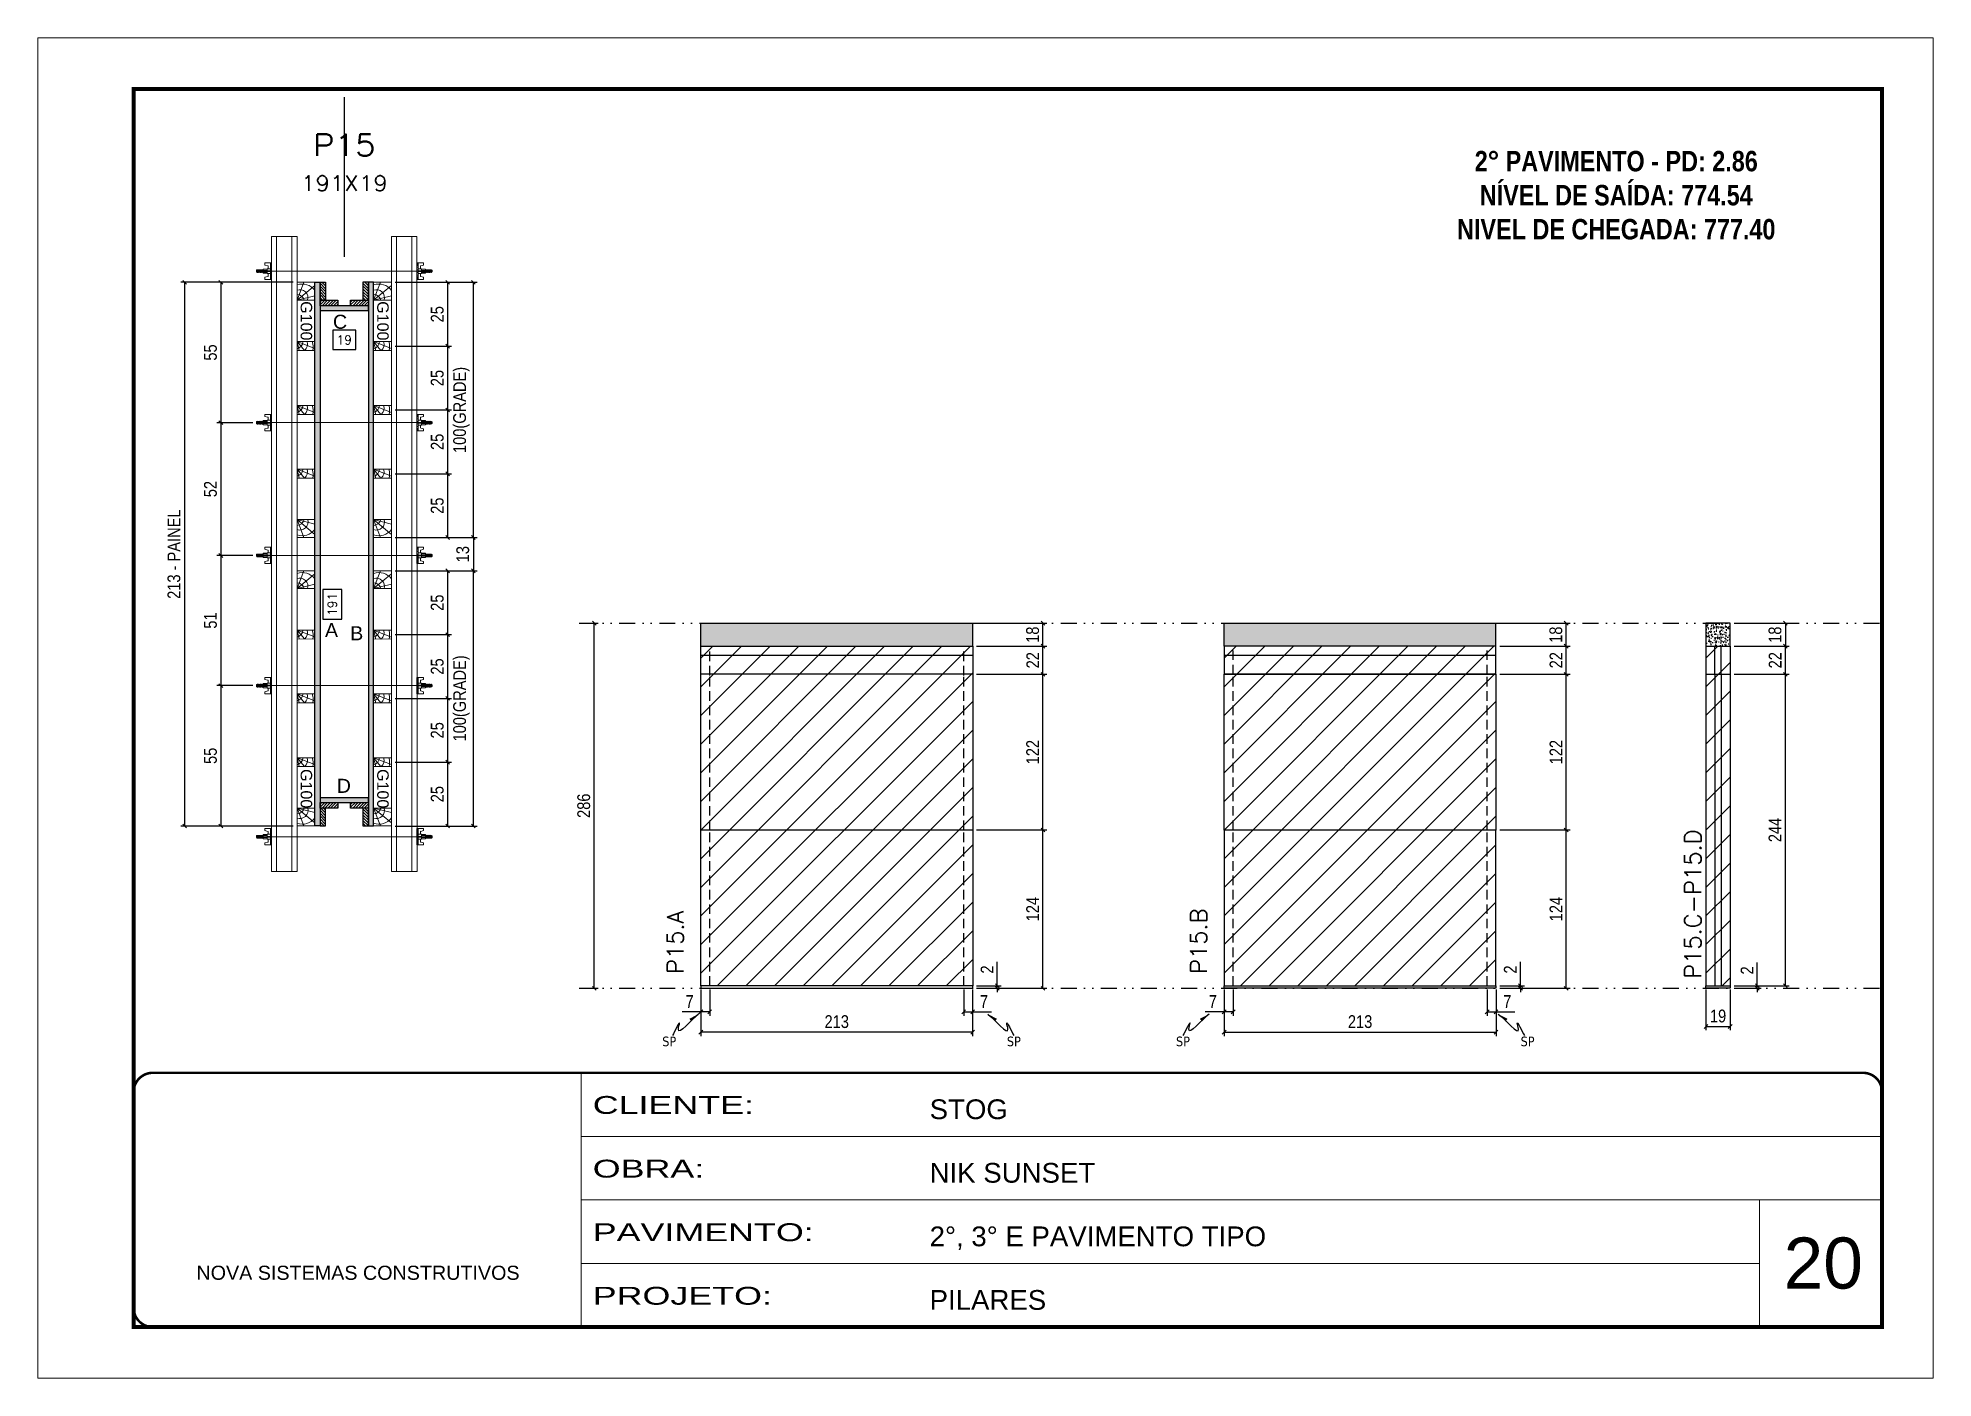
# Model space of a CAD drawing. Extents: x 808 to 7089, y -98 to 17032.
# Drawn here: x 5577 to 7062, y 11388 to 12438 of the extents above; entities that cross this region are included whole.
import ezdxf
from ezdxf.enums import TextEntityAlignment as Align

# ---------------------------------------------------------------- set-up
doc = ezdxf.new("R2010")
doc.units = 0
for name, pattern in [('CONTINUO', [0]), ('DASHED', [0.75, 0.5, -0.25]), ('DIVIDE2', [0.625, 0.25, -0.125, 0, -0.125, 0, -0.125]), ('HIDDEN', [0.375, 0.25, -0.125])]:
    doc.linetypes.add(name, pattern=pattern)
for name, color, linetype, lineweight in [('CARIMBO', 255, 'Continuous', 9), ('Folhas', 255, 'Continuous', 9), ('Hachura', 251, 'Continuous', 9), ('Madeira', 126, 'Continuous', 18), ('Perfil Metálico', 224, 'Continuous', 18), ('REAPROVEITAMENTO', 251, 'Continuous', 9), ('SARRAFO DE PRESSAO', 251, 'DASHED', 9), ('Texto Seção', 7, 'Continuous', 15)]:
    doc.layers.add(name, color=color, linetype=linetype, lineweight=lineweight)
for name, color, linetype in [('CHAPA', 1, 'Continuous'), ('COTA', 241, 'Continuous'), ('Cota Seção (2x)', 241, 'Continuous'), ('NOMENCLATURA', 7, 'Continuous'), ('Nível', 160, 'Continuous'), ('Painéis', 200, 'Continuous'), ('SARR_2.2x7', 40, 'Continuous'), ('SARRAFO', 251, 'Continuous'), ('Sarrafo de Pressão', 42, 'HIDDEN'), ('texto', 7, 'Continuous'), ('Texto de Titulo', 7, 'Continuous'), ('Texto Qtd Sarr', 242, 'Continuous'), ('TEXTO_GERAL', 7, 'Continuous')]:
    doc.layers.add(name, color=color, linetype=linetype)
doc.styles.add('ARIAL', font='arial.ttf')
doc.styles.add('COTA TECNICA', font='techl___.ttf', dxfattribs={"height": 10})
doc.styles.add('COTA TECNICA 2X', font='techl___.ttf', dxfattribs={"height": 10})
doc.styles.add('COTA TECNICA-50', font='techl___.ttf', dxfattribs={"height": 10})
doc.styles.add('REGUA-120', font='ROMANS.shx', dxfattribs={"height": 15})
doc.styles.add('ROMANC', font='techb___.ttf', dxfattribs={"height": 2.5})
doc.styles.add('ROMANS', font='romans.shx')
doc.styles.add('SANSSERIF', font='sas_____.pfb')
doc.styles.get("Standard").update_dxf_attribs({"font": 'arial.ttf'})
doc.styles.add('Tecnologia', font='')
doc.styles.get('Tecnologia').set_extended_font_data('Forgotten Futurist')
doc.dimstyles.new('COTA PAINEL-50', dxfattribs={"dimtxt": 10, "dimasz": 3, "dimexe": 3, "dimexo": 3, "dimgap": 3, "dimtad": 1, "dimdec": 1, "dimzin": 12, "dimdsep": 46, "dimtxsty": 'COTA TECNICA-50', "dimblk1": 'OBLIQUE', "dimblk2": 'OBLIQUE', "dimsah": 1, "dimcen": 0.9, "dimclrd": 4, "dimclre": 4, "dimclrt": 240, "dimadec": 1, "dimazin": 3, "dimtfac": 1, "dimtdec": 1, "dimtmove": 0, "dimatfit": 3, "dimfxl": 1, "dimtolj": 1, "dimtzin": 12, "dimarcsym": 0})
doc.dimstyles.new('PAINEL', dxfattribs={"dimtxt": 10, "dimasz": 3, "dimexe": 3, "dimexo": 3, "dimgap": 3, "dimtad": 1, "dimdec": 1, "dimzin": 12, "dimdsep": 46, "dimtxsty": 'COTA TECNICA', "dimblk1": 'OBLIQUE', "dimblk2": 'OBLIQUE', "dimsah": 1, "dimcen": 0.9, "dimclrd": 4, "dimclre": 4, "dimclrt": 240, "dimadec": 1, "dimazin": 3, "dimtfac": 1, "dimtdec": 1, "dimtmove": 0, "dimatfit": 3, "dimfxl": 1, "dimtolj": 1, "dimtzin": 12, "dimarcsym": 0})
doc.dimstyles.new('SECAO PILAR', dxfattribs={"dimtxt": 10, "dimasz": 3, "dimexe": 3, "dimexo": 3, "dimgap": 3, "dimtad": 1, "dimdec": 1, "dimlfac": 0.5, "dimzin": 12, "dimdsep": 46, "dimtxsty": 'COTA TECNICA 2X', "dimblk1": 'OBLIQUE', "dimblk2": 'OBLIQUE', "dimsah": 1, "dimcen": 0.9, "dimclrd": 256, "dimclre": 256, "dimclrt": 256, "dimadec": 1, "dimazin": 3, "dimtfac": 1, "dimtdec": 1, "dimtmove": 0, "dimatfit": 3, "dimfxl": 1, "dimtolj": 1, "dimtzin": 12, "dimarcsym": 0})
doc.dimstyles.new('SECÇÃO 2', dxfattribs={"dimtxt": 7, "dimasz": 6, "dimexe": 0.18, "dimexo": 2, "dimgap": -4, "dimtad": 3, "dimdec": 1, "dimlfac": 0.5, "dimzin": 12, "dimdsep": 46, "dimtxsty": 'ROMANS', "dimblk": 'ARCHTICK', "dimcen": 0.09, "dimse1": 1, "dimse2": 1, "dimsd1": 1, "dimsd2": 1, "dimclrd": 180, "dimclre": 5, "dimclrt": 1, "dimadec": 0, "dimazin": 3, "dimtfac": 1, "dimtdec": 1, "dimtofl": 0, "dimtmove": 0, "dimatfit": 3, "dimldrblk": 'ARCHTICK', "dimfxl": 1, "dimtolj": 1, "dimtzin": 0, "dimarcsym": 0})
doc.dimstyles.get("Standard").update_dxf_attribs({"dimtxt": 0.18, "dimasz": 0.18, "dimexe": 0.18, "dimexo": 0.0625, "dimgap": 0.09, "dimtad": 0, "dimtih": 1, "dimtoh": 1, "dimdec": 4, "dimzin": 0, "dimdsep": 46, "dimtxsty": 'Standard', "dimcen": 0.09, "dimadec": 0, "dimazin": 0, "dimtfac": 1, "dimtdec": 4, "dimtofl": 0, "dimtmove": 0, "dimatfit": 3, "dimfxl": 1, "dimtolj": 1, "dimtzin": 0, "dimarcsym": 0})
pattern_1 = [(135, (-17093.6871, 21370.6943), (-1.12253202, -1.12253202), [])]

msp = doc.modelspace()

# ---------------------------------------------------------------- texts
at = {"layer": 'CARIMBO', "style": 'ARIAL'}
msp.add_text('20', height=40, dxfattribs=at).set_placement((6944.53, 11458.32))
at = {"layer": 'NOMENCLATURA', "color": 2, "insert": (6813.41, 12376.32), "char_height": 16, "attachment_point": 2, "style": 'ROMANC'}
msp.add_mtext_dynamic_manual_height_columns('\\P2° PAVIMENTO - PD: 2.86\\PNÍVEL DE SAÍDA: 774.54\\PNIVEL DE CHEGADA: 777.40', width=328.3607, gutter_width=1, heights=[0], dxfattribs=at)
at = {"layer": 'texto', "color": 0, "char_height": 7.5, "attachment_point": 5}
for insert in [(6071.34, 11651.91), (6341.37, 11651.91), (6473.91, 11651.91), (6743.94, 11651.91)]:
    msp.add_mtext('{\\fTahoma|b0|i0|c0|p34;\\C4;SP}', dxfattribs=dict(at, insert=insert))
at = {"layer": 'Texto Seção', "char_height": 13, "width": 285.3299, "attachment_point": 7, "rotation": 90, "style": 'REGUA-120'}
for s, insert in [('P15.C-P15.D', (6879.95, 11701)), ('P15.A', (6082.65, 11704.84)), ('P15.B', (6492.69, 11704.84))]:
    msp.add_mtext(s, dxfattribs=dict(at, insert=insert))
at = {"layer": 'TEXTO_GERAL', "color": 0, "linetype": 'Continuous', "style": 'SANSSERIF'}
for p in [(5787.04, 12231.9), (5847.02, 12231.89), (5787.04, 11865.36), (5847.02, 11865.34)]:
    msp.add_text('G100', height=9, rotation=270, dxfattribs=at).set_placement(p, align=Align.MIDDLE_LEFT)
at = {"layer": 'TEXTO_GERAL', "style": 'ARIAL'}
for s, p in [('C', (5813.42, 12215.79)), ('A', (5806.71, 11974.19)), ('B', (5826.48, 11971.74)), ('D', (5816.37, 11852.21))]:
    msp.add_text(s, height=11, dxfattribs=at).set_placement(p, align=Align.MIDDLE_CENTER)

# ---------------------------------------------------------------- blocks, each defined once
blk = doc.blocks.new('9999999999')
at = {"color": 30, "linetype": 'CONTINUO'}
for p, q in [((98564.6, 34230.2), (98564.6, 34429.4)), ((98564.6, 34379.6), (99584, 34379.6)), ((98564.6, 34329.8), (99488, 34329.8)), ((99584, 34329.8), (99488, 34329.8)), ((99488, 34329.8), (99488, 34230.2)), ((98564.6, 34280), (99488, 34280))]:
    blk.add_line(p, q, dxfattribs=at)
at = {"color": 30, "linetype": 'CONTINUO', "const_width": 2}
blk.add_lwpolyline([(99584, 34230.2), (99584, 34414.4, 0.414214), (99569, 34429.4), (98229, 34429.4, 0.414214), (98214, 34414.4), (98214, 34245.2, 0.414214), (98229, 34230.2), (99584, 34230.2)], format="xyb", dxfattribs=at)
at = {"layer": 'Folhas'}
blk.add_lwpolyline([(98139, 34190.2), (99624, 34190.2), (99624, 35240.2), (98139, 35240.2)], close=True, dxfattribs=at)
at = {"layer": 'Folhas', "color": 30, "const_width": 3}
blk.add_lwpolyline([(98214, 34230.2), (99584, 34230.2), (99584, 35200.2), (98214, 35200.2)], close=True, dxfattribs=at)
at = {"color": 7, "linetype": 'Continuous', "ltscale": 5, "style": 'ARIAL'}
for s, height, p in [('STOG', 15.48, (98837.7, 34393.1)), ('NIK SUNSET', 15.48, (98837.7, 34343.3)), ('2°, 3° E PAVIMENTO TIPO', 15.483, (98837.7, 34293.5)), ('NOVA SISTEMAS CONSTRUTIVOS', 11.059, (98263.2, 34267.2)), ('PILARES', 15.48, (98837.7, 34243.7))]:
    blk.add_text(s, height=height, dxfattribs=at).set_placement(p)
at = {"layer": 'Folhas', "color": 7, "style": 'Tecnologia', "width": 1.5}
for s, p in [('CLIENTE:', (98573.7, 34397.2)), ('OBRA:', (98573.7, 34347.3)), ('PAVIMENTO:', (98573.7, 34297.5)), ('PROJETO:', (98573.7, 34247.7))]:
    blk.add_text(s, height=14, dxfattribs=at).set_placement(p)
blk = doc.blocks.new('*D1090')
at = {"layer": 'Cota Seção (2x)', "color": 180, "lineweight": -2, "transparency": 16777216}
for p, q in [((5825.7, 12209.1), (5807.7, 12209.1)), ((5807.7, 12209.1), (5807.7, 12194.1)), ((5825.7, 12194.1), (5825.7, 12209.1)), ((5807.7, 12194.1), (5825.7, 12194.1))]:
    blk.add_line(p, q, dxfattribs=at)
at = {"layer": 'Defpoints', "color": 0, "transparency": 16777216}
for p in [(5797.7, 12207.4), (5835.7, 12207.4), (5797.7, 12190.1)]:
    blk.add_point(p, dxfattribs=at)
at = {"layer": 'Cota Seção (2x)', "color": 1, "transparency": 16777216, "insert": (5816.7, 12201.6), "char_height": 7, "attachment_point": 5, "style": 'ROMANS'}
blk.add_mtext('\\A1;19', dxfattribs=at)
blk = doc.blocks.new('_ArchTick')
at = {"color": 0, "linetype": 'ByBlock', "const_width": 0.15}
blk.add_lwpolyline([(-0.5, -0.5), (0.5, 0.5)], dxfattribs=at)
blk = doc.blocks.new('*D1091')
at = {"layer": 'Cota Seção (2x)', "color": 180, "lineweight": -2, "transparency": 16777216}
for p, q in [((5814.8, 12005.9), (5799.8, 12005.9)), ((5799.8, 12005.9), (5799.8, 11982.9)), ((5814.8, 11982.9), (5814.8, 12005.9)), ((5799.8, 11982.9), (5814.8, 11982.9))]:
    blk.add_line(p, q, dxfattribs=at)
at = {"layer": 'Defpoints', "color": 0, "transparency": 16777216}
for p in [(5797.7, 12224.7), (5797.7, 11842.7), (5818.8, 11842.7)]:
    blk.add_point(p, dxfattribs=at)
at = {"layer": 'Cota Seção (2x)', "color": 1, "transparency": 16777216, "insert": (5807.3, 11994.4), "char_height": 7, "attachment_point": 5, "rotation": 90, "style": 'ROMANS'}
blk.add_mtext('\\A1;191', dxfattribs=at)
blk = doc.blocks.new('_Oblique')
at = {"color": 0, "linetype": 'ByBlock', "lineweight": -2}
blk.add_line((-0.5, -0.5), (0.5, 0.5), dxfattribs=at)
blk = doc.blocks.new('*D1092')
at = {"layer": 'Cota Seção (2x)', "lineweight": -2, "transparency": 16777216}
for p, q in [((5776.7, 12246.7), (5688.6, 12246.7)), ((5691.6, 12246.7), (5691.6, 11820.7)), ((5776.8, 11820.7), (5688.6, 11820.7))]:
    blk.add_line(p, q, dxfattribs=at)
at = {"layer": 'Defpoints', "color": 0, "transparency": 16777216}
for p in [(5779.7, 12246.7), (5691.6, 11820.7), (5779.8, 11820.7)]:
    blk.add_point(p, dxfattribs=at)
at = {"layer": 'Cota Seção (2x)', "lineweight": -2, "transparency": 16777216, "xscale": 3, "yscale": 3, "zscale": 3}
for p, rotation in [((5691.6, 12246.7), 90), ((5691.6, 11820.7), 270)]:
    blk.add_blockref('_Oblique', p, dxfattribs=dict(at, rotation=rotation))
at = {"layer": 'Cota Seção (2x)', "transparency": 16777216, "insert": (5683.3, 12033.7), "char_height": 10, "attachment_point": 5, "rotation": 90, "style": 'COTA TECNICA 2X'}
blk.add_mtext('\\A1;213 - PAINEL', dxfattribs=at)
blk = doc.blocks.new('*D1093')
at = {"layer": 'Cota Seção (2x)', "lineweight": -2, "transparency": 16777216}
for p, q in [((5776.7, 12246.7), (5717, 12246.7)), ((5720, 12246.7), (5720, 12136.7)), ((5745, 12136.7), (5717, 12136.7))]:
    blk.add_line(p, q, dxfattribs=at)
at = {"layer": 'Defpoints', "color": 0, "transparency": 16777216}
for p in [(5779.7, 12246.7), (5720, 12136.7), (5748, 12136.7)]:
    blk.add_point(p, dxfattribs=at)
at = {"layer": 'Cota Seção (2x)', "lineweight": -2, "transparency": 16777216, "xscale": 3, "yscale": 3, "zscale": 3}
for p, rotation in [((5720, 12246.7), 90), ((5720, 12136.7), 270)]:
    blk.add_blockref('_Oblique', p, dxfattribs=dict(at, rotation=rotation))
at = {"layer": 'Cota Seção (2x)', "transparency": 16777216, "insert": (5711.9, 12191.7), "char_height": 10, "attachment_point": 5, "rotation": 90, "style": 'COTA TECNICA 2X'}
blk.add_mtext('\\A1;55', dxfattribs=at)
blk = doc.blocks.new('*D1094')
at = {"layer": 'Cota Seção (2x)', "lineweight": -2, "transparency": 16777216}
for p, q in [((5745, 11930.7), (5717, 11930.7)), ((5720, 11930.7), (5720, 11820.7)), ((5776.7, 11820.7), (5717, 11820.7))]:
    blk.add_line(p, q, dxfattribs=at)
at = {"layer": 'Defpoints', "color": 0, "transparency": 16777216}
for p in [(5748, 11930.7), (5720, 11820.7), (5779.7, 11820.7)]:
    blk.add_point(p, dxfattribs=at)
at = {"layer": 'Cota Seção (2x)', "lineweight": -2, "transparency": 16777216, "xscale": 3, "yscale": 3, "zscale": 3}
for p, rotation in [((5720, 11930.7), 90), ((5720, 11820.7), 270)]:
    blk.add_blockref('_Oblique', p, dxfattribs=dict(at, rotation=rotation))
at = {"layer": 'Cota Seção (2x)', "transparency": 16777216, "insert": (5711.9, 11875.7), "char_height": 10, "attachment_point": 5, "rotation": 90, "style": 'COTA TECNICA 2X'}
blk.add_mtext('\\A1;55', dxfattribs=at)
blk = doc.blocks.new('titulo1')
at = {"layer": 'Defpoints', "color": 252, "linetype": 'HIDDEN', "ltscale": 2}
blk.add_line((0, 0), (0, 125), dxfattribs=at)
at = {"layer": 'Defpoints', "style": 'ROMANS', "oblique": 15}
blk.add_attdef('FOLHA', text='', height=10, dxfattribs=at).set_placement((0, 15.6), align=Align.MIDDLE_CENTER)
at = {"layer": 'Texto Qtd Sarr', "color": 3, "style": 'ROMANS', "oblique": 15}
for tag, height, p in [('TITULO', 17, (0, 71.4)), ('SEÇÃO', 12, (0, 41.5))]:
    blk.add_attdef(tag, text='', height=height, dxfattribs=at).set_placement(p, align=Align.MIDDLE_CENTER)
blk = doc.blocks.new('C')
at = {"layer": 'Hachura', "color": 0}
for p, q in [((0, 3.22), (0, -3.22)), ((0.45, 3.22), (0, 3.22)), ((0.46, 3.16), (0, 3.16)), ((0.46, 3.05), (0, 3.05)), ((0.46, 2.88), (0, 2.88)), ((0, 2.75), (0, -1.16)), ((0.46, 2.65), (0, 2.65)), ((0.46, 2.23), (0, 2.23)), ((0.46, 1.51), (0, 1.51)), ((0.39, 0.49), (0.17, 0.49)), ((0.45, -3.23), (0.45, 3.22)), ((0.45, 3.22), (2.58, 3.22)), ((1.74, 0.97), (0.45, 0.97)), ((1.45, 0.1), (0.45, 0.1)), ((1.35, 1.94), (1.35, 0.96)), ((2.58, 2.39), (1.47, 2.09)), ((1.74, -0.97), (1.74, 0.97)), ((1.74, 0.97), (1.74, 0.84)), ((1.74, 0.97), (1.74, 0.84)), ((1.74, 0.84), (3.35, 0.84)), ((3.35, 0.45), (1.74, 0.45)), ((2.58, 3.22), (2.58, 2.39)), ((3.32, 0.84), (3.32, -0.84)), ((3.35, 0.84), (3.35, -0.84)), ((3.68, 0.45), (3.35, 0.45)), ((3.84, -0.52), (3.35, 0.45)), ((3.35, 0.06), (3.67, -0.57)), ((3.68, 0.45), (4.16, -0.52)), ((3.72, 0.5), (4.25, -0.57)), ((4.37, -0.55), (3.83, 0.53)), ((4.15, 0.45), (3.93, 0.45)), ((4.42, -0.52), (3.93, 0.45)), ((4.15, 0.45), (4.26, 0.45)), ((4.26, 0.45), (4.74, -0.52)), ((4.3, 0.5), (4.83, -0.57)), ((4.95, -0.55), (4.41, 0.53)), ((4.51, 0.45), (4.84, 0.45)), ((5, -0.52), (4.51, 0.45)), ((4.84, 0.45), (5.32, -0.52)), ((4.88, 0.5), (5.41, -0.57)), ((5.53, -0.55), (4.99, 0.53)), ((5.58, -0.52), (5.09, 0.45)), ((5.42, 0.45), (5.09, 0.45)), ((5.58, -0.52), (5.09, 0.45)), ((5.42, 0.45), (5.74, -0.19)), ((5.46, 0.5), (5.74, -0.07)), ((5.74, 0.19), (5.57, 0.53)), ((5.74, 0.32), (5.68, 0.45)), ((5.68, 0.45), (5.74, 0.45)), ((5.74, 0.45), (5.9, 0.29)), ((5.74, 0.45), (5.74, -0.52)), ((5.9, -0.36), (5.9, 0.29)), ((0.45, 0), (0, 0)), ((0.46, -1.52), (0, -1.52)), ((0.46, -2.23), (0, -2.23)), ((0.46, -2.65), (0, -2.65)), ((0.46, -2.88), (0, -2.88)), ((0.46, -3.05), (0, -3.05)), ((0.46, -3.16), (0, -3.16)), ((0, -3.22), (2.57, -3.22)), ((0.08, -0.48), (0.29, -0.48)), ((0.29, -0.48), (0.4, -0.48)), ((0.45, 0), (0.45, -0.97)), ((0.45, -0.16), (1.45, -0.16)), ((0.45, -0.65), (0.45, -0.32)), ((0.45, -3.23), (0.45, -0.65)), ((0.45, -0.97), (1.74, -0.97)), ((1.35, -1.94), (1.35, -0.97)), ((2.58, -2.39), (1.47, -2.1)), ((3.35, -0.32), (1.74, -0.32)), ((3.35, -0.84), (1.74, -0.84)), ((2.58, -3.23), (2.58, -2.39)), ((3.35, -0.07), (3.58, -0.52)), ((3.35, -0.52), (3.58, -0.52)), ((3.84, -0.52), (4.16, -0.52)), ((4.42, -0.52), (4.74, -0.52)), ((4.63, -0.52), (4.74, -0.52)), ((5, -0.52), (5.32, -0.52)), ((5.58, -0.52), (5.74, -0.52)), ((5.74, -0.52), (5.9, -0.36)), ((5.74, -0.52), (5.74, -0.52))]:
    blk.add_line(p, q, dxfattribs=at)
for centre, radius, start, end in [((1.52, 1.94), 0.161, 104.74356, 180), ((1.44, -0.03), 0.129, 272.69497, 87.30503), ((3.81, 0.39), 0.143, 25.56881, 154.43119), ((4.39, 0.39), 0.143, 25.56881, 154.43119), ((4.97, 0.39), 0.143, 25.56881, 154.43119), ((5.55, 0.39), 0.143, 25.56881, 154.43119), ((0.17, -0.37), 0.174, 221.74404, 317.85924), ((1.52, -1.94), 0.161, 180, 255.25644), ((3.71, -0.4), 0.174, 222.14076, 318.25596), ((4.29, -0.4), 0.174, 222.14076, 318.25596), ((4.87, -0.4), 0.174, 222.14076, 318.25596), ((5.45, -0.4), 0.174, 222.14076, 318.25596), ((5.61, -0.4), 0.174, 317.85924, 318.25596)]:
    blk.add_arc(centre, radius, start, end, dxfattribs=at)
blk = doc.blocks.new('*D1889')
at = {"layer": 'Cota Seção (2x)', "lineweight": -2, "transparency": 16777216}
for p, q in [((5745, 12032.7), (5717, 12032.7)), ((5720, 12032.7), (5720, 11930.7)), ((5745, 11930.7), (5717, 11930.7))]:
    blk.add_line(p, q, dxfattribs=at)
at = {"layer": 'Defpoints', "color": 0, "transparency": 16777216}
for p in [(5748, 12032.7), (5720, 11930.7), (5748, 11930.7)]:
    blk.add_point(p, dxfattribs=at)
at = {"layer": 'Cota Seção (2x)', "lineweight": -2, "transparency": 16777216, "xscale": 3, "yscale": 3, "zscale": 3}
for p, rotation in [((5720, 12032.7), 90), ((5720, 11930.7), 270)]:
    blk.add_blockref('_Oblique', p, dxfattribs=dict(at, rotation=rotation))
at = {"layer": 'Cota Seção (2x)', "transparency": 16777216, "insert": (5711.9, 11981.7), "char_height": 10, "attachment_point": 5, "rotation": 90, "style": 'COTA TECNICA 2X'}
blk.add_mtext('\\A1;51', dxfattribs=at)
blk = doc.blocks.new('*D1890')
at = {"layer": 'Cota Seção (2x)', "lineweight": -2, "transparency": 16777216}
for p, q in [((5745, 12136.7), (5717, 12136.7)), ((5720, 12136.7), (5720, 12032.7)), ((5745, 12032.7), (5717, 12032.7))]:
    blk.add_line(p, q, dxfattribs=at)
at = {"layer": 'Defpoints', "color": 0, "transparency": 16777216}
for p in [(5748, 12136.7), (5720, 12032.7), (5748, 12032.7)]:
    blk.add_point(p, dxfattribs=at)
at = {"layer": 'Cota Seção (2x)', "lineweight": -2, "transparency": 16777216, "xscale": 3, "yscale": 3, "zscale": 3}
for p, rotation in [((5720, 12136.7), 90), ((5720, 12032.7), 270)]:
    blk.add_blockref('_Oblique', p, dxfattribs=dict(at, rotation=rotation))
at = {"layer": 'Cota Seção (2x)', "transparency": 16777216, "insert": (5711.9, 12084.7), "char_height": 10, "attachment_point": 5, "rotation": 90, "style": 'COTA TECNICA 2X'}
blk.add_mtext('\\A1;52', dxfattribs=at)
blk = doc.blocks.new('PONTALETE')
at = {"layer": 'Madeira'}
for q in [(2.71, 7), (7, 5.76), (7, 1.74)]:
    blk.add_line((0, 0), q, dxfattribs=at)
blk.add_lwpolyline([(0, 0), (7, 0), (7, 7), (0, 7)], close=True, dxfattribs=at)
for centre, radius, start, end in [((2.04, 0.06), 6.23, 37.28179, 109.09128), ((1.09, 0.9), 3.19, 343.60304, 109.98471), ((-0.21, -0.78), 3.09, 14.63219, 86.0383)]:
    blk.add_arc(centre, radius, start, end, dxfattribs=at)
blk = doc.blocks.new('MEIO PONTALETE')
at = {"layer": 'Madeira'}
for q in [(2.71, 7), (3.5, 2.88), (3.5, 0.87)]:
    blk.add_line((0, 0), q, dxfattribs=at)
blk.add_lwpolyline([(0, 0), (3.5, 0), (3.5, 7), (0, 7)], close=True, dxfattribs=at)
for centre, radius, start, end in [((2.04, 0.06), 6.23, 76.44987, 109.09128), ((1.09, 0.9), 3.19, 40.90626, 109.98471), ((-0.21, -0.78), 3.09, 14.63219, 86.0383)]:
    blk.add_arc(centre, radius, start, end, dxfattribs=at)
blk = doc.blocks.new('*D1095')
at = {"layer": 'Cota Seção (2x)', "lineweight": -2, "transparency": 16777216}
for p, q in [((5856.7, 12020.7), (5900.7, 12020.7)), ((5897.7, 12020.7), (5897.7, 11970.7)), ((5856.7, 11970.7), (5900.7, 11970.7))]:
    blk.add_line(p, q, dxfattribs=at)
at = {"layer": 'Defpoints', "color": 0, "transparency": 16777216}
for p in [(5853.7, 12020.7), (5853.7, 11970.7), (5897.7, 11970.7)]:
    blk.add_point(p, dxfattribs=at)
at = {"layer": 'Cota Seção (2x)', "lineweight": -2, "transparency": 16777216, "xscale": 3, "yscale": 3, "zscale": 3}
for p, rotation in [((5897.7, 12020.7), 90), ((5897.7, 11970.7), 270)]:
    blk.add_blockref('_Oblique', p, dxfattribs=dict(at, rotation=rotation))
at = {"layer": 'Cota Seção (2x)', "transparency": 16777216, "insert": (5889.6, 11995.7), "char_height": 10, "attachment_point": 5, "rotation": 90, "style": 'COTA TECNICA 2X'}
blk.add_mtext('\\A1;25', dxfattribs=at)
blk = doc.blocks.new('*D1096')
at = {"layer": 'Cota Seção (2x)', "lineweight": -2, "transparency": 16777216}
for p, q in [((5856.7, 12020.7), (5920.9, 12020.7)), ((5917.9, 11820.7), (5917.9, 12020.7)), ((5856.7, 11820.7), (5920.9, 11820.7))]:
    blk.add_line(p, q, dxfattribs=at)
at = {"layer": 'Defpoints', "color": 0, "transparency": 16777216}
for p in [(5853.7, 12020.7), (5917.9, 12020.7), (5853.7, 11820.7)]:
    blk.add_point(p, dxfattribs=at)
at = {"layer": 'Cota Seção (2x)', "lineweight": -2, "transparency": 16777216, "xscale": 3, "yscale": 3, "zscale": 3}
for p, rotation in [((5917.9, 12020.7), 90), ((5917.9, 11820.7), 270)]:
    blk.add_blockref('_Oblique', p, dxfattribs=dict(at, rotation=rotation))
at = {"layer": 'Cota Seção (2x)', "transparency": 16777216, "insert": (5908.6, 11920.7), "char_height": 10, "attachment_point": 5, "rotation": 90, "style": 'COTA TECNICA 2X'}
blk.add_mtext('\\A1;100(GRADE)', dxfattribs=at)
blk = doc.blocks.new('*D1891')
at = {"layer": 'Cota Seção (2x)', "lineweight": -2, "transparency": 16777216}
for p, q in [((5856.7, 11970.7), (5900.7, 11970.7)), ((5897.7, 11970.7), (5897.7, 11920.7)), ((5856.7, 11920.7), (5900.7, 11920.7))]:
    blk.add_line(p, q, dxfattribs=at)
at = {"layer": 'Defpoints', "color": 0, "transparency": 16777216}
for p in [(5853.7, 11970.7), (5853.7, 11920.7), (5897.7, 11920.7)]:
    blk.add_point(p, dxfattribs=at)
at = {"layer": 'Cota Seção (2x)', "lineweight": -2, "transparency": 16777216, "xscale": 3, "yscale": 3, "zscale": 3}
for p, rotation in [((5897.7, 11970.7), 90), ((5897.7, 11920.7), 270)]:
    blk.add_blockref('_Oblique', p, dxfattribs=dict(at, rotation=rotation))
at = {"layer": 'Cota Seção (2x)', "transparency": 16777216, "insert": (5889.6, 11945.7), "char_height": 10, "attachment_point": 5, "rotation": 90, "style": 'COTA TECNICA 2X'}
blk.add_mtext('\\A1;25', dxfattribs=at)
blk = doc.blocks.new('*D1892')
at = {"layer": 'Cota Seção (2x)', "lineweight": -2, "transparency": 16777216}
for p, q in [((5856.7, 11920.7), (5900.7, 11920.7)), ((5897.7, 11920.7), (5897.7, 11870.7)), ((5856.7, 11870.7), (5900.7, 11870.7))]:
    blk.add_line(p, q, dxfattribs=at)
at = {"layer": 'Defpoints', "color": 0, "transparency": 16777216}
for p in [(5853.7, 11920.7), (5853.7, 11870.7), (5897.7, 11870.7)]:
    blk.add_point(p, dxfattribs=at)
at = {"layer": 'Cota Seção (2x)', "lineweight": -2, "transparency": 16777216, "xscale": 3, "yscale": 3, "zscale": 3}
for p, rotation in [((5897.7, 11920.7), 90), ((5897.7, 11870.7), 270)]:
    blk.add_blockref('_Oblique', p, dxfattribs=dict(at, rotation=rotation))
at = {"layer": 'Cota Seção (2x)', "transparency": 16777216, "insert": (5889.6, 11895.7), "char_height": 10, "attachment_point": 5, "rotation": 90, "style": 'COTA TECNICA 2X'}
blk.add_mtext('\\A1;25', dxfattribs=at)
blk = doc.blocks.new('*D1893')
at = {"layer": 'Cota Seção (2x)', "lineweight": -2, "transparency": 16777216}
for p, q in [((5856.7, 11870.7), (5900.7, 11870.7)), ((5897.7, 11870.7), (5897.7, 11820.7)), ((5856.7, 11820.7), (5900.7, 11820.7))]:
    blk.add_line(p, q, dxfattribs=at)
at = {"layer": 'Defpoints', "color": 0, "transparency": 16777216}
for p in [(5853.7, 11870.7), (5853.7, 11820.7), (5897.7, 11820.7)]:
    blk.add_point(p, dxfattribs=at)
at = {"layer": 'Cota Seção (2x)', "lineweight": -2, "transparency": 16777216, "xscale": 3, "yscale": 3, "zscale": 3}
for p, rotation in [((5897.7, 11870.7), 90), ((5897.7, 11820.7), 270)]:
    blk.add_blockref('_Oblique', p, dxfattribs=dict(at, rotation=rotation))
at = {"layer": 'Cota Seção (2x)', "transparency": 16777216, "insert": (5889.6, 11845.7), "char_height": 10, "attachment_point": 5, "rotation": 90, "style": 'COTA TECNICA 2X'}
blk.add_mtext('\\A1;25', dxfattribs=at)
blk = doc.blocks.new('*D1097')
at = {"layer": 'Cota Seção (2x)', "lineweight": -2, "transparency": 16777216}
for p, q in [((5856.7, 12246.7), (5900.7, 12246.7)), ((5897.7, 12246.7), (5897.7, 12196.7)), ((5856.7, 12196.7), (5900.7, 12196.7))]:
    blk.add_line(p, q, dxfattribs=at)
at = {"layer": 'Defpoints', "color": 0, "transparency": 16777216}
for p in [(5853.7, 12246.7), (5853.7, 12196.7), (5897.7, 12196.7)]:
    blk.add_point(p, dxfattribs=at)
at = {"layer": 'Cota Seção (2x)', "lineweight": -2, "transparency": 16777216, "xscale": 3, "yscale": 3, "zscale": 3}
for p, rotation in [((5897.7, 12246.7), 90), ((5897.7, 12196.7), 270)]:
    blk.add_blockref('_Oblique', p, dxfattribs=dict(at, rotation=rotation))
at = {"layer": 'Cota Seção (2x)', "transparency": 16777216, "insert": (5889.6, 12221.7), "char_height": 10, "attachment_point": 5, "rotation": 90, "style": 'COTA TECNICA 2X'}
blk.add_mtext('\\A1;25', dxfattribs=at)
blk = doc.blocks.new('*D1098')
at = {"layer": 'Cota Seção (2x)', "lineweight": -2, "transparency": 16777216}
for p, q in [((5856.7, 12246.7), (5920.9, 12246.7)), ((5917.9, 12046.7), (5917.9, 12246.7)), ((5856.7, 12046.7), (5920.9, 12046.7))]:
    blk.add_line(p, q, dxfattribs=at)
at = {"layer": 'Defpoints', "color": 0, "transparency": 16777216}
for p in [(5853.7, 12246.7), (5917.9, 12246.7), (5853.7, 12046.7)]:
    blk.add_point(p, dxfattribs=at)
at = {"layer": 'Cota Seção (2x)', "lineweight": -2, "transparency": 16777216, "xscale": 3, "yscale": 3, "zscale": 3}
for p, rotation in [((5917.9, 12246.7), 90), ((5917.9, 12046.7), 270)]:
    blk.add_blockref('_Oblique', p, dxfattribs=dict(at, rotation=rotation))
at = {"layer": 'Cota Seção (2x)', "transparency": 16777216, "insert": (5908.6, 12146.7), "char_height": 10, "attachment_point": 5, "rotation": 90, "style": 'COTA TECNICA 2X'}
blk.add_mtext('\\A1;100(GRADE)', dxfattribs=at)
blk = doc.blocks.new('*D1894')
at = {"layer": 'Cota Seção (2x)', "lineweight": -2, "transparency": 16777216}
for p, q in [((5856.7, 12196.7), (5900.7, 12196.7)), ((5897.7, 12196.7), (5897.7, 12146.7)), ((5856.7, 12146.7), (5900.7, 12146.7))]:
    blk.add_line(p, q, dxfattribs=at)
at = {"layer": 'Defpoints', "color": 0, "transparency": 16777216}
for p in [(5853.7, 12196.7), (5853.7, 12146.7), (5897.7, 12146.7)]:
    blk.add_point(p, dxfattribs=at)
at = {"layer": 'Cota Seção (2x)', "lineweight": -2, "transparency": 16777216, "xscale": 3, "yscale": 3, "zscale": 3}
for p, rotation in [((5897.7, 12196.7), 90), ((5897.7, 12146.7), 270)]:
    blk.add_blockref('_Oblique', p, dxfattribs=dict(at, rotation=rotation))
at = {"layer": 'Cota Seção (2x)', "transparency": 16777216, "insert": (5889.6, 12171.7), "char_height": 10, "attachment_point": 5, "rotation": 90, "style": 'COTA TECNICA 2X'}
blk.add_mtext('\\A1;25', dxfattribs=at)
blk = doc.blocks.new('*D1895')
at = {"layer": 'Cota Seção (2x)', "lineweight": -2, "transparency": 16777216}
for p, q in [((5856.7, 12146.7), (5900.7, 12146.7)), ((5897.7, 12146.7), (5897.7, 12096.7)), ((5856.7, 12096.7), (5900.7, 12096.7))]:
    blk.add_line(p, q, dxfattribs=at)
at = {"layer": 'Defpoints', "color": 0, "transparency": 16777216}
for p in [(5853.7, 12146.7), (5853.7, 12096.7), (5897.7, 12096.7)]:
    blk.add_point(p, dxfattribs=at)
at = {"layer": 'Cota Seção (2x)', "lineweight": -2, "transparency": 16777216, "xscale": 3, "yscale": 3, "zscale": 3}
for p, rotation in [((5897.7, 12146.7), 90), ((5897.7, 12096.7), 270)]:
    blk.add_blockref('_Oblique', p, dxfattribs=dict(at, rotation=rotation))
at = {"layer": 'Cota Seção (2x)', "transparency": 16777216, "insert": (5889.6, 12121.7), "char_height": 10, "attachment_point": 5, "rotation": 90, "style": 'COTA TECNICA 2X'}
blk.add_mtext('\\A1;25', dxfattribs=at)
blk = doc.blocks.new('*D1896')
at = {"layer": 'Cota Seção (2x)', "lineweight": -2, "transparency": 16777216}
for p, q in [((5856.7, 12096.7), (5900.7, 12096.7)), ((5897.7, 12096.7), (5897.7, 12046.7)), ((5856.7, 12046.7), (5900.7, 12046.7))]:
    blk.add_line(p, q, dxfattribs=at)
at = {"layer": 'Defpoints', "color": 0, "transparency": 16777216}
for p in [(5853.7, 12096.7), (5853.7, 12046.7), (5897.7, 12046.7)]:
    blk.add_point(p, dxfattribs=at)
at = {"layer": 'Cota Seção (2x)', "lineweight": -2, "transparency": 16777216, "xscale": 3, "yscale": 3, "zscale": 3}
for p, rotation in [((5897.7, 12096.7), 90), ((5897.7, 12046.7), 270)]:
    blk.add_blockref('_Oblique', p, dxfattribs=dict(at, rotation=rotation))
at = {"layer": 'Cota Seção (2x)', "transparency": 16777216, "insert": (5889.6, 12071.7), "char_height": 10, "attachment_point": 5, "rotation": 90, "style": 'COTA TECNICA 2X'}
blk.add_mtext('\\A1;25', dxfattribs=at)
blk = doc.blocks.new('*D1918')
at = {"layer": 'Cota Seção (2x)', "lineweight": -2, "transparency": 16777216}
for p, q in [((5856.7, 12046.7), (5920.9, 12046.7)), ((5917.9, 12046.7), (5917.9, 12020.7)), ((5856.7, 12020.7), (5920.9, 12020.7))]:
    blk.add_line(p, q, dxfattribs=at)
at = {"layer": 'Defpoints', "color": 0, "transparency": 16777216}
for p in [(5853.7, 12046.7), (5853.7, 12020.7), (5917.9, 12020.7)]:
    blk.add_point(p, dxfattribs=at)
at = {"layer": 'Cota Seção (2x)', "lineweight": -2, "transparency": 16777216, "xscale": 3, "yscale": 3, "zscale": 3}
for p, rotation in [((5917.9, 12046.7), 90), ((5917.9, 12020.7), 270)]:
    blk.add_blockref('_Oblique', p, dxfattribs=dict(at, rotation=rotation))
at = {"layer": 'Cota Seção (2x)', "transparency": 16777216, "insert": (5909.6, 12033.7), "char_height": 10, "attachment_point": 5, "rotation": 90, "style": 'COTA TECNICA 2X'}
blk.add_mtext('\\A1;13', dxfattribs=at)
blk = doc.blocks.new('*D1919')
at = {"layer": 'COTA', "color": 4, "lineweight": -2, "transparency": 16777216}
for p, q in [((6003.7, 11979.6), (6015.6, 11979.6)), ((6012.6, 11693.6), (6012.6, 11979.6)), ((6003.7, 11693.6), (6015.6, 11693.6))]:
    blk.add_line(p, q, dxfattribs=at)
at = {"layer": 'Defpoints', "color": 0, "transparency": 16777216}
for p in [(6000.7, 11979.6), (6012.6, 11979.6), (6000.7, 11693.6)]:
    blk.add_point(p, dxfattribs=at)
at = {"layer": 'COTA', "color": 4, "lineweight": -2, "transparency": 16777216, "xscale": 3, "yscale": 3, "zscale": 3}
for p, rotation in [((6012.6, 11979.6), 90), ((6012.6, 11693.6), 270)]:
    blk.add_blockref('_Oblique', p, dxfattribs=dict(at, rotation=rotation))
at = {"layer": 'COTA', "color": 240, "transparency": 16777216, "insert": (6004.4, 11836.6), "char_height": 10, "attachment_point": 5, "rotation": 90, "style": 'COTA TECNICA-50'}
blk.add_mtext('\\A1;286', dxfattribs=at)
blk = doc.blocks.new('*D1126')
at = {"layer": 'COTA', "color": 4, "lineweight": -2, "transparency": 16777216}
for p, q in [((6096.1, 11692.6), (6096.1, 11656.2)), ((6309.1, 11692.6), (6309.1, 11656.2)), ((6309.1, 11659.2), (6096.1, 11659.2))]:
    blk.add_line(p, q, dxfattribs=at)
at = {"layer": 'Defpoints', "color": 0, "transparency": 16777216}
for p in [(6096.1, 11695.6), (6309.1, 11695.6), (6096.1, 11659.2)]:
    blk.add_point(p, dxfattribs=at)
at = {"layer": 'COTA', "color": 4, "lineweight": -2, "transparency": 16777216, "xscale": 3, "yscale": 3, "zscale": 3, "rotation": 180}
blk.add_blockref('_Oblique', (6096.1, 11659.2), dxfattribs=at)
at = {"layer": 'COTA', "color": 4, "lineweight": -2, "transparency": 16777216, "xscale": 3, "yscale": 3, "zscale": 3}
blk.add_blockref('_Oblique', (6309.1, 11659.2), dxfattribs=at)
at = {"layer": 'COTA', "color": 240, "transparency": 16777216, "insert": (6202.6, 11667.4), "char_height": 10, "attachment_point": 5, "style": 'COTA TECNICA'}
blk.add_mtext('\\A1;213', dxfattribs=at)
blk = doc.blocks.new('*D1127')
at = {"layer": 'COTA', "color": 4, "lineweight": -2, "transparency": 16777216}
for p, q in [((6302.1, 11692.6), (6302.1, 11672.1)), ((6309.1, 11690.6), (6309.1, 11672.1)), ((6302.1, 11675.1), (6309.1, 11675.1)), ((6309.1, 11675.1), (6323.9, 11675.1))]:
    blk.add_line(p, q, dxfattribs=at)
at = {"layer": 'Defpoints', "color": 0, "transparency": 16777216}
for p in [(6302.1, 11695.6), (6309.1, 11693.6), (6309.1, 11675.1)]:
    blk.add_point(p, dxfattribs=at)
at = {"layer": 'COTA', "color": 4, "lineweight": -2, "transparency": 16777216, "xscale": 3, "yscale": 3, "zscale": 3, "rotation": 180}
blk.add_blockref('_Oblique', (6302.1, 11675.1), dxfattribs=at)
at = {"layer": 'COTA', "color": 4, "lineweight": -2, "transparency": 16777216, "xscale": 3, "yscale": 3, "zscale": 3}
blk.add_blockref('_Oblique', (6309.1, 11675.1), dxfattribs=at)
at = {"layer": 'COTA', "color": 240, "transparency": 16777216, "insert": (6318, 11683.2), "char_height": 10, "attachment_point": 5, "style": 'COTA TECNICA-50'}
blk.add_mtext('\\A1;7', dxfattribs=at)
blk = doc.blocks.new('*D1128')
at = {"layer": 'COTA', "color": 4, "lineweight": -2, "transparency": 16777216}
for p, q in [((6096.1, 11690.6), (6096.1, 11672.1)), ((6103.1, 11692.6), (6103.1, 11672.1)), ((6096.1, 11675.1), (6081.4, 11675.1)), ((6103.1, 11675.1), (6096.1, 11675.1))]:
    blk.add_line(p, q, dxfattribs=at)
at = {"layer": 'Defpoints', "color": 0, "transparency": 16777216}
for p in [(6096.1, 11693.6), (6103.1, 11695.6), (6096.1, 11675.1)]:
    blk.add_point(p, dxfattribs=at)
at = {"layer": 'COTA', "color": 4, "lineweight": -2, "transparency": 16777216, "xscale": 3, "yscale": 3, "zscale": 3, "rotation": 180}
blk.add_blockref('_Oblique', (6096.1, 11675.1), dxfattribs=at)
at = {"layer": 'COTA', "color": 4, "lineweight": -2, "transparency": 16777216, "xscale": 3, "yscale": 3, "zscale": 3}
blk.add_blockref('_Oblique', (6103.1, 11675.1), dxfattribs=at)
at = {"layer": 'COTA', "color": 240, "transparency": 16777216, "insert": (6087.3, 11683.2), "char_height": 10, "attachment_point": 5, "style": 'COTA TECNICA-50'}
blk.add_mtext('\\A1;7', dxfattribs=at)
blk = doc.blocks.new('*D1129')
at = {"layer": 'COTA', "color": 4, "linetype": 'ByBlock', "lineweight": -2, "transparency": 16777216}
for p, q in [((6312.1, 11817.6), (6367.2, 11817.6)), ((6364.2, 11693.6), (6364.2, 11817.6)), ((6312.1, 11693.6), (6367.2, 11693.6))]:
    blk.add_line(p, q, dxfattribs=at)
at = {"layer": 'Defpoints', "color": 0, "linetype": 'ByBlock', "transparency": 16777216}
for p in [(6309.1, 11817.6), (6364.2, 11817.6), (6309.1, 11693.6)]:
    blk.add_point(p, dxfattribs=at)
at = {"layer": 'COTA', "color": 4, "linetype": 'ByBlock', "lineweight": -2, "transparency": 16777216, "xscale": 3, "yscale": 3, "zscale": 3}
for p, rotation in [((6364.2, 11817.6), 90), ((6364.2, 11693.6), 270)]:
    blk.add_blockref('_Oblique', p, dxfattribs=dict(at, rotation=rotation))
at = {"layer": 'COTA', "color": 240, "linetype": 'ByBlock', "transparency": 16777216, "insert": (6356.1, 11755.6), "char_height": 10, "attachment_point": 5, "rotation": 90, "style": 'COTA TECNICA'}
blk.add_mtext('\\A1;124', dxfattribs=at)
blk = doc.blocks.new('*D1130')
at = {"layer": 'COTA', "color": 4, "lineweight": -2, "transparency": 16777216}
for p, q in [((6328.4, 11695.6), (6328.4, 11714.4)), ((6312.1, 11695.6), (6331.4, 11695.6)), ((6312.1, 11693.6), (6331.4, 11693.6)), ((6328.4, 11693.6), (6328.4, 11695.6)), ((6328.4, 11693.6), (6328.4, 11690.6))]:
    blk.add_line(p, q, dxfattribs=at)
at = {"layer": 'Defpoints', "color": 0, "transparency": 16777216}
for p in [(6309.1, 11695.6), (6309.1, 11693.6), (6328.4, 11693.6)]:
    blk.add_point(p, dxfattribs=at)
at = {"layer": 'COTA', "color": 4, "lineweight": -2, "transparency": 16777216, "xscale": 3, "yscale": 3, "zscale": 3}
for p, rotation in [((6328.4, 11695.6), 270), ((6328.4, 11693.6), 90)]:
    blk.add_blockref('_Oblique', p, dxfattribs=dict(at, rotation=rotation))
at = {"layer": 'COTA', "color": 240, "transparency": 16777216, "insert": (6320.4, 11708.3), "char_height": 10, "attachment_point": 5, "rotation": 90, "style": 'COTA TECNICA-50'}
blk.add_mtext('\\A1;2', dxfattribs=at)
blk = doc.blocks.new('*D1131')
at = {"layer": 'COTA', "color": 4, "linetype": 'ByBlock', "lineweight": -2, "transparency": 16777216}
for p, q in [((6312.1, 11817.6), (6367.2, 11817.6)), ((6364.2, 11693.6), (6364.2, 11817.6)), ((6312.1, 11693.6), (6367.2, 11693.6))]:
    blk.add_line(p, q, dxfattribs=at)
at = {"layer": 'Defpoints', "color": 0, "linetype": 'ByBlock', "transparency": 16777216}
for p in [(6309.1, 11817.6), (6364.2, 11817.6), (6309.1, 11693.6)]:
    blk.add_point(p, dxfattribs=at)
at = {"layer": 'COTA', "color": 4, "linetype": 'ByBlock', "lineweight": -2, "transparency": 16777216, "xscale": 3, "yscale": 3, "zscale": 3}
for p, rotation in [((6364.2, 11817.6), 90), ((6364.2, 11693.6), 270)]:
    blk.add_blockref('_Oblique', p, dxfattribs=dict(at, rotation=rotation))
at = {"layer": 'COTA', "color": 240, "linetype": 'ByBlock', "transparency": 16777216, "insert": (6356.1, 11755.6), "char_height": 10, "attachment_point": 5, "rotation": 90, "style": 'COTA TECNICA'}
blk.add_mtext('\\A1;124', dxfattribs=at)
blk = doc.blocks.new('*D1132')
at = {"layer": 'COTA', "color": 4, "lineweight": -2, "transparency": 16777216}
for p, q in [((6312.1, 11939.6), (6367.2, 11939.6)), ((6364.2, 11817.6), (6364.2, 11939.6)), ((6312.1, 11817.6), (6367.2, 11817.6))]:
    blk.add_line(p, q, dxfattribs=at)
at = {"layer": 'Defpoints', "color": 0, "transparency": 16777216}
for p in [(6309.1, 11939.6), (6364.2, 11939.6), (6309.1, 11817.6)]:
    blk.add_point(p, dxfattribs=at)
at = {"layer": 'COTA', "color": 4, "lineweight": -2, "transparency": 16777216, "xscale": 3, "yscale": 3, "zscale": 3}
for p, rotation in [((6364.2, 11939.6), 90), ((6364.2, 11817.6), 270)]:
    blk.add_blockref('_Oblique', p, dxfattribs=dict(at, rotation=rotation))
at = {"layer": 'COTA', "color": 240, "transparency": 16777216, "insert": (6356.1, 11878.6), "char_height": 10, "attachment_point": 5, "rotation": 90, "style": 'COTA TECNICA-50'}
blk.add_mtext('\\A1;122', dxfattribs=at)
blk = doc.blocks.new('*D1133')
at = {"layer": 'COTA', "color": 4, "lineweight": -2, "transparency": 16777216}
for p, q in [((6278.1, 11979.6), (6367.2, 11979.6)), ((6364.2, 11961.6), (6364.2, 11979.6)), ((6312.1, 11961.6), (6367.2, 11961.6))]:
    blk.add_line(p, q, dxfattribs=at)
at = {"layer": 'Defpoints', "color": 0, "transparency": 16777216}
for p in [(6275.1, 11979.6), (6364.2, 11979.6), (6309.1, 11961.6)]:
    blk.add_point(p, dxfattribs=at)
at = {"layer": 'COTA', "color": 4, "lineweight": -2, "transparency": 16777216, "xscale": 3, "yscale": 3, "zscale": 3}
for p, rotation in [((6364.2, 11979.6), 90), ((6364.2, 11961.6), 270)]:
    blk.add_blockref('_Oblique', p, dxfattribs=dict(at, rotation=rotation))
at = {"layer": 'COTA', "color": 240, "transparency": 16777216, "insert": (6356.1, 11970.6), "char_height": 10, "attachment_point": 5, "rotation": 90, "style": 'COTA TECNICA-50'}
blk.add_mtext('\\A1;18', dxfattribs=at)
blk = doc.blocks.new('*D1134')
at = {"layer": 'COTA', "color": 4, "lineweight": -2, "transparency": 16777216}
for p, q in [((6506.2, 11692.6), (6506.2, 11656.2)), ((6719.2, 11692.6), (6719.2, 11656.2)), ((6506.2, 11659.2), (6719.2, 11659.2))]:
    blk.add_line(p, q, dxfattribs=at)
at = {"layer": 'Defpoints', "color": 0, "transparency": 16777216}
for p in [(6506.2, 11695.6), (6719.2, 11695.6), (6719.2, 11659.2)]:
    blk.add_point(p, dxfattribs=at)
at = {"layer": 'COTA', "color": 4, "lineweight": -2, "transparency": 16777216, "xscale": 3, "yscale": 3, "zscale": 3, "rotation": 180}
blk.add_blockref('_Oblique', (6506.2, 11659.2), dxfattribs=at)
at = {"layer": 'COTA', "color": 4, "lineweight": -2, "transparency": 16777216, "xscale": 3, "yscale": 3, "zscale": 3}
blk.add_blockref('_Oblique', (6719.2, 11659.2), dxfattribs=at)
at = {"layer": 'COTA', "color": 240, "transparency": 16777216, "insert": (6612.7, 11667.4), "char_height": 10, "attachment_point": 5, "style": 'COTA TECNICA'}
blk.add_mtext('\\A1;213', dxfattribs=at)
blk = doc.blocks.new('*D1135')
at = {"layer": 'COTA', "color": 4, "lineweight": -2, "transparency": 16777216}
for p, q in [((6506.2, 11690.6), (6506.2, 11672.1)), ((6513.2, 11692.6), (6513.2, 11672.1)), ((6506.2, 11675.1), (6491.4, 11675.1)), ((6513.2, 11675.1), (6506.2, 11675.1))]:
    blk.add_line(p, q, dxfattribs=at)
at = {"layer": 'Defpoints', "color": 0, "transparency": 16777216}
for p in [(6506.2, 11693.6), (6513.2, 11695.6), (6506.2, 11675.1)]:
    blk.add_point(p, dxfattribs=at)
at = {"layer": 'COTA', "color": 4, "lineweight": -2, "transparency": 16777216, "xscale": 3, "yscale": 3, "zscale": 3, "rotation": 180}
blk.add_blockref('_Oblique', (6506.2, 11675.1), dxfattribs=at)
at = {"layer": 'COTA', "color": 4, "lineweight": -2, "transparency": 16777216, "xscale": 3, "yscale": 3, "zscale": 3}
blk.add_blockref('_Oblique', (6513.2, 11675.1), dxfattribs=at)
at = {"layer": 'COTA', "color": 240, "transparency": 16777216, "insert": (6497.3, 11683.2), "char_height": 10, "attachment_point": 5, "style": 'COTA TECNICA-50'}
blk.add_mtext('\\A1;7', dxfattribs=at)
blk = doc.blocks.new('*D1136')
at = {"layer": 'COTA', "color": 4, "lineweight": -2, "transparency": 16777216}
for p, q in [((6712.2, 11692.6), (6712.2, 11672.1)), ((6719.2, 11690.6), (6719.2, 11672.1)), ((6712.2, 11675.1), (6719.2, 11675.1)), ((6719.2, 11675.1), (6733.9, 11675.1))]:
    blk.add_line(p, q, dxfattribs=at)
at = {"layer": 'Defpoints', "color": 0, "transparency": 16777216}
for p in [(6712.2, 11695.6), (6719.2, 11693.6), (6719.2, 11675.1)]:
    blk.add_point(p, dxfattribs=at)
at = {"layer": 'COTA', "color": 4, "lineweight": -2, "transparency": 16777216, "xscale": 3, "yscale": 3, "zscale": 3, "rotation": 180}
blk.add_blockref('_Oblique', (6712.2, 11675.1), dxfattribs=at)
at = {"layer": 'COTA', "color": 4, "lineweight": -2, "transparency": 16777216, "xscale": 3, "yscale": 3, "zscale": 3}
blk.add_blockref('_Oblique', (6719.2, 11675.1), dxfattribs=at)
at = {"layer": 'COTA', "color": 240, "transparency": 16777216, "insert": (6728, 11683.2), "char_height": 10, "attachment_point": 5, "style": 'COTA TECNICA-50'}
blk.add_mtext('\\A1;7', dxfattribs=at)
blk = doc.blocks.new('*D1137')
at = {"layer": 'COTA', "color": 4, "linetype": 'ByBlock', "lineweight": -2, "transparency": 16777216}
for p, q in [((6722.2, 11817.6), (6777.2, 11817.6)), ((6774.2, 11693.6), (6774.2, 11817.6)), ((6722.2, 11693.6), (6777.2, 11693.6))]:
    blk.add_line(p, q, dxfattribs=at)
at = {"layer": 'Defpoints', "color": 0, "linetype": 'ByBlock', "transparency": 16777216}
for p in [(6719.2, 11817.6), (6774.2, 11817.6), (6719.2, 11693.6)]:
    blk.add_point(p, dxfattribs=at)
at = {"layer": 'COTA', "color": 4, "linetype": 'ByBlock', "lineweight": -2, "transparency": 16777216, "xscale": 3, "yscale": 3, "zscale": 3}
for p, rotation in [((6774.2, 11817.6), 90), ((6774.2, 11693.6), 270)]:
    blk.add_blockref('_Oblique', p, dxfattribs=dict(at, rotation=rotation))
at = {"layer": 'COTA', "color": 240, "linetype": 'ByBlock', "transparency": 16777216, "insert": (6766.2, 11755.6), "char_height": 10, "attachment_point": 5, "rotation": 90, "style": 'COTA TECNICA'}
blk.add_mtext('\\A1;124', dxfattribs=at)
blk = doc.blocks.new('*D1138')
at = {"layer": 'COTA', "color": 4, "lineweight": -2, "transparency": 16777216}
for p, q in [((6738.4, 11695.6), (6738.4, 11714.4)), ((6722.2, 11695.6), (6741.4, 11695.6)), ((6722.2, 11693.6), (6741.4, 11693.6)), ((6738.4, 11693.6), (6738.4, 11695.6)), ((6738.4, 11693.6), (6738.4, 11690.6))]:
    blk.add_line(p, q, dxfattribs=at)
at = {"layer": 'Defpoints', "color": 0, "transparency": 16777216}
for p in [(6719.2, 11695.6), (6719.2, 11693.6), (6738.4, 11693.6)]:
    blk.add_point(p, dxfattribs=at)
at = {"layer": 'COTA', "color": 4, "lineweight": -2, "transparency": 16777216, "xscale": 3, "yscale": 3, "zscale": 3}
for p, rotation in [((6738.4, 11695.6), 270), ((6738.4, 11693.6), 90)]:
    blk.add_blockref('_Oblique', p, dxfattribs=dict(at, rotation=rotation))
at = {"layer": 'COTA', "color": 240, "transparency": 16777216, "insert": (6730.4, 11708.3), "char_height": 10, "attachment_point": 5, "rotation": 90, "style": 'COTA TECNICA-50'}
blk.add_mtext('\\A1;2', dxfattribs=at)
blk = doc.blocks.new('*D1139')
at = {"layer": 'COTA', "color": 4, "linetype": 'ByBlock', "lineweight": -2, "transparency": 16777216}
for p, q in [((6722.2, 11817.6), (6777.2, 11817.6)), ((6774.2, 11693.6), (6774.2, 11817.6)), ((6722.2, 11693.6), (6777.2, 11693.6))]:
    blk.add_line(p, q, dxfattribs=at)
at = {"layer": 'Defpoints', "color": 0, "linetype": 'ByBlock', "transparency": 16777216}
for p in [(6719.2, 11817.6), (6774.2, 11817.6), (6719.2, 11693.6)]:
    blk.add_point(p, dxfattribs=at)
at = {"layer": 'COTA', "color": 4, "linetype": 'ByBlock', "lineweight": -2, "transparency": 16777216, "xscale": 3, "yscale": 3, "zscale": 3}
for p, rotation in [((6774.2, 11817.6), 90), ((6774.2, 11693.6), 270)]:
    blk.add_blockref('_Oblique', p, dxfattribs=dict(at, rotation=rotation))
at = {"layer": 'COTA', "color": 240, "linetype": 'ByBlock', "transparency": 16777216, "insert": (6766.2, 11755.6), "char_height": 10, "attachment_point": 5, "rotation": 90, "style": 'COTA TECNICA'}
blk.add_mtext('\\A1;124', dxfattribs=at)
blk = doc.blocks.new('*D1140')
at = {"layer": 'COTA', "color": 4, "lineweight": -2, "transparency": 16777216}
for p, q in [((6883.7, 11692.6), (6883.7, 11660.7)), ((6902.7, 11692.6), (6902.7, 11660.7)), ((6883.7, 11663.7), (6902.7, 11663.7))]:
    blk.add_line(p, q, dxfattribs=at)
at = {"layer": 'Defpoints', "color": 0, "transparency": 16777216}
for p in [(6883.7, 11695.6), (6902.7, 11695.6), (6902.7, 11663.7)]:
    blk.add_point(p, dxfattribs=at)
at = {"layer": 'COTA', "color": 4, "lineweight": -2, "transparency": 16777216, "xscale": 3, "yscale": 3, "zscale": 3, "rotation": 180}
blk.add_blockref('_Oblique', (6883.7, 11663.7), dxfattribs=at)
at = {"layer": 'COTA', "color": 4, "lineweight": -2, "transparency": 16777216, "xscale": 3, "yscale": 3, "zscale": 3}
blk.add_blockref('_Oblique', (6902.7, 11663.7), dxfattribs=at)
at = {"layer": 'COTA', "color": 240, "transparency": 16777216, "insert": (6893.2, 11671.8), "char_height": 10, "attachment_point": 5, "style": 'COTA TECNICA'}
blk.add_mtext('\\A1;19', dxfattribs=at)
blk = doc.blocks.new('*D1141')
at = {"layer": 'COTA', "color": 4, "lineweight": -2, "transparency": 16777216}
for p, q in [((6923.9, 11695.6), (6923.9, 11713.7)), ((6905.7, 11695.6), (6926.9, 11695.6)), ((6905.7, 11693.6), (6926.9, 11693.6)), ((6923.9, 11693.6), (6923.9, 11695.6)), ((6923.9, 11693.6), (6923.9, 11690.6))]:
    blk.add_line(p, q, dxfattribs=at)
at = {"layer": 'Defpoints', "color": 0, "transparency": 16777216}
for p in [(6902.7, 11695.6), (6902.7, 11693.6), (6923.9, 11695.6)]:
    blk.add_point(p, dxfattribs=at)
at = {"layer": 'COTA', "color": 4, "lineweight": -2, "transparency": 16777216, "xscale": 3, "yscale": 3, "zscale": 3}
for p, rotation in [((6923.9, 11695.6), 270), ((6923.9, 11693.6), 90)]:
    blk.add_blockref('_Oblique', p, dxfattribs=dict(at, rotation=rotation))
at = {"layer": 'COTA', "color": 240, "transparency": 16777216, "insert": (6915.9, 11707.6), "char_height": 10, "attachment_point": 5, "rotation": 90, "style": 'COTA TECNICA-50'}
blk.add_mtext('\\A1;2', dxfattribs=at)
blk = doc.blocks.new('*D1920')
at = {"layer": 'COTA', "color": 4, "linetype": 'ByBlock', "lineweight": -2, "transparency": 16777216}
for p, q in [((6905.7, 11979.6), (6948.9, 11979.6)), ((6945.9, 11979.6), (6945.9, 11961.6)), ((6905.7, 11961.6), (6948.9, 11961.6))]:
    blk.add_line(p, q, dxfattribs=at)
at = {"layer": 'Defpoints', "color": 0, "linetype": 'ByBlock', "transparency": 16777216}
for p in [(6902.7, 11979.6), (6902.7, 11961.6), (6945.9, 11961.6)]:
    blk.add_point(p, dxfattribs=at)
at = {"layer": 'COTA', "color": 4, "linetype": 'ByBlock', "lineweight": -2, "transparency": 16777216, "xscale": 3, "yscale": 3, "zscale": 3}
for p, rotation in [((6945.9, 11979.6), 90), ((6945.9, 11961.6), 270)]:
    blk.add_blockref('_Oblique', p, dxfattribs=dict(at, rotation=rotation))
at = {"layer": 'COTA', "color": 240, "linetype": 'ByBlock', "transparency": 16777216, "insert": (6937.8, 11970.6), "char_height": 10, "attachment_point": 5, "rotation": 90, "style": 'COTA TECNICA'}
blk.add_mtext('\\A1;18', dxfattribs=at)
blk = doc.blocks.new('*D1921')
at = {"layer": 'COTA', "color": 4, "lineweight": -2, "transparency": 16777216}
for p, q in [((6905.7, 11939.6), (6948.9, 11939.6)), ((6945.9, 11695.6), (6945.9, 11939.6)), ((6905.7, 11695.6), (6948.9, 11695.6))]:
    blk.add_line(p, q, dxfattribs=at)
at = {"layer": 'Defpoints', "color": 0, "transparency": 16777216}
for p in [(6902.7, 11939.6), (6945.9, 11939.6), (6902.7, 11695.6)]:
    blk.add_point(p, dxfattribs=at)
at = {"layer": 'COTA', "color": 4, "lineweight": -2, "transparency": 16777216, "xscale": 3, "yscale": 3, "zscale": 3}
for p, rotation in [((6945.9, 11939.6), 90), ((6945.9, 11695.6), 270)]:
    blk.add_blockref('_Oblique', p, dxfattribs=dict(at, rotation=rotation))
at = {"layer": 'COTA', "color": 240, "transparency": 16777216, "insert": (6937.8, 11817.6), "char_height": 10, "attachment_point": 5, "rotation": 90, "style": 'COTA TECNICA-50'}
blk.add_mtext('\\A1;244', dxfattribs=at)
blk = doc.blocks.new('*D1922')
at = {"layer": 'COTA', "color": 4, "lineweight": -2, "transparency": 16777216}
for p, q in [((6905.7, 11961.6), (6948.9, 11961.6)), ((6945.9, 11939.6), (6945.9, 11961.6)), ((6905.7, 11939.6), (6948.9, 11939.6))]:
    blk.add_line(p, q, dxfattribs=at)
at = {"layer": 'Defpoints', "color": 0, "transparency": 16777216}
for p in [(6902.7, 11961.6), (6945.9, 11961.6), (6902.7, 11939.6)]:
    blk.add_point(p, dxfattribs=at)
at = {"layer": 'COTA', "color": 4, "lineweight": -2, "transparency": 16777216, "xscale": 3, "yscale": 3, "zscale": 3}
for p, rotation in [((6945.9, 11961.6), 90), ((6945.9, 11939.6), 270)]:
    blk.add_blockref('_Oblique', p, dxfattribs=dict(at, rotation=rotation))
at = {"layer": 'COTA', "color": 240, "transparency": 16777216, "insert": (6937.9, 11950.6), "char_height": 10, "attachment_point": 5, "rotation": 90, "style": 'COTA TECNICA'}
blk.add_mtext('\\A1;22', dxfattribs=at)
blk = doc.blocks.new('*D1923')
at = {"layer": 'COTA', "color": 4, "lineweight": -2, "transparency": 16777216}
for p, q in [((6312.1, 11961.6), (6367.2, 11961.6)), ((6364.2, 11939.6), (6364.2, 11961.6)), ((6312.1, 11939.6), (6367.2, 11939.6))]:
    blk.add_line(p, q, dxfattribs=at)
at = {"layer": 'Defpoints', "color": 0, "transparency": 16777216}
for p in [(6309.1, 11961.6), (6364.2, 11961.6), (6309.1, 11939.6)]:
    blk.add_point(p, dxfattribs=at)
at = {"layer": 'COTA', "color": 4, "lineweight": -2, "transparency": 16777216, "xscale": 3, "yscale": 3, "zscale": 3}
for p, rotation in [((6364.2, 11961.6), 90), ((6364.2, 11939.6), 270)]:
    blk.add_blockref('_Oblique', p, dxfattribs=dict(at, rotation=rotation))
at = {"layer": 'COTA', "color": 240, "transparency": 16777216, "insert": (6356.2, 11950.6), "char_height": 10, "attachment_point": 5, "rotation": 90, "style": 'COTA TECNICA'}
blk.add_mtext('\\A1;22', dxfattribs=at)
blk = doc.blocks.new('*D1142')
at = {"layer": 'COTA', "color": 4, "lineweight": -2, "transparency": 16777216}
for p, q in [((6722.2, 11939.6), (6777.2, 11939.6)), ((6774.2, 11817.6), (6774.2, 11939.6)), ((6722.2, 11817.6), (6777.2, 11817.6))]:
    blk.add_line(p, q, dxfattribs=at)
at = {"layer": 'Defpoints', "color": 0, "transparency": 16777216}
for p in [(6719.2, 11939.6), (6774.2, 11939.6), (6719.2, 11817.6)]:
    blk.add_point(p, dxfattribs=at)
at = {"layer": 'COTA', "color": 4, "lineweight": -2, "transparency": 16777216, "xscale": 3, "yscale": 3, "zscale": 3}
for p, rotation in [((6774.2, 11939.6), 90), ((6774.2, 11817.6), 270)]:
    blk.add_blockref('_Oblique', p, dxfattribs=dict(at, rotation=rotation))
at = {"layer": 'COTA', "color": 240, "transparency": 16777216, "insert": (6766.2, 11878.6), "char_height": 10, "attachment_point": 5, "rotation": 90, "style": 'COTA TECNICA-50'}
blk.add_mtext('\\A1;122', dxfattribs=at)
blk = doc.blocks.new('*D1143')
at = {"layer": 'COTA', "color": 4, "lineweight": -2, "transparency": 16777216}
for p, q in [((6688.2, 11979.6), (6777.2, 11979.6)), ((6774.2, 11961.6), (6774.2, 11979.6)), ((6722.2, 11961.6), (6777.2, 11961.6))]:
    blk.add_line(p, q, dxfattribs=at)
at = {"layer": 'Defpoints', "color": 0, "transparency": 16777216}
for p in [(6685.2, 11979.6), (6774.2, 11979.6), (6719.2, 11961.6)]:
    blk.add_point(p, dxfattribs=at)
at = {"layer": 'COTA', "color": 4, "lineweight": -2, "transparency": 16777216, "xscale": 3, "yscale": 3, "zscale": 3}
for p, rotation in [((6774.2, 11979.6), 90), ((6774.2, 11961.6), 270)]:
    blk.add_blockref('_Oblique', p, dxfattribs=dict(at, rotation=rotation))
at = {"layer": 'COTA', "color": 240, "transparency": 16777216, "insert": (6766.1, 11970.6), "char_height": 10, "attachment_point": 5, "rotation": 90, "style": 'COTA TECNICA-50'}
blk.add_mtext('\\A1;18', dxfattribs=at)
blk = doc.blocks.new('*D1924')
at = {"layer": 'COTA', "color": 4, "lineweight": -2, "transparency": 16777216}
for p, q in [((6722.2, 11961.6), (6777.2, 11961.6)), ((6774.2, 11939.6), (6774.2, 11961.6)), ((6722.2, 11939.6), (6777.2, 11939.6))]:
    blk.add_line(p, q, dxfattribs=at)
at = {"layer": 'Defpoints', "color": 0, "transparency": 16777216}
for p in [(6719.2, 11961.6), (6774.2, 11961.6), (6719.2, 11939.6)]:
    blk.add_point(p, dxfattribs=at)
at = {"layer": 'COTA', "color": 4, "lineweight": -2, "transparency": 16777216, "xscale": 3, "yscale": 3, "zscale": 3}
for p, rotation in [((6774.2, 11961.6), 90), ((6774.2, 11939.6), 270)]:
    blk.add_blockref('_Oblique', p, dxfattribs=dict(at, rotation=rotation))
at = {"layer": 'COTA', "color": 240, "transparency": 16777216, "insert": (6766.2, 11950.6), "char_height": 10, "attachment_point": 5, "rotation": 90, "style": 'COTA TECNICA'}
blk.add_mtext('\\A1;22', dxfattribs=at)

# ---------------------------------------------------------------- dimensions: what is measured, and where the dimension line sits
at = {"layer": 'COTA'}
for base, p1, p2, angle, dimstyle, picture, middle in [((6012.57, 11979.59), (6000.71, 11693.59), (6000.71, 11979.59), 90, 'COTA PAINEL-50', '*D1919', (6004.44, 11836.59)), ((6364.2, 11979.59), (6309.12, 11961.59), (6275.12, 11979.59), 90, 'COTA PAINEL-50', '*D1133', (6356.11, 11970.59)), ((6774.24, 11979.59), (6719.16, 11961.59), (6685.16, 11979.59), 90, 'COTA PAINEL-50', '*D1143', (6766.15, 11970.59)), ((6364.2, 11961.59), (6309.12, 11939.59), (6309.12, 11961.59), 90, 'PAINEL', '*D1923', (6356.2, 11950.59)), ((6774.24, 11961.59), (6719.16, 11939.59), (6719.16, 11961.59), 90, 'PAINEL', '*D1924', (6766.24, 11950.59)), ((6945.87, 11961.59), (6902.66, 11939.59), (6902.66, 11961.59), 90, 'PAINEL', '*D1922', (6937.87, 11950.59)), ((6364.2, 11939.59), (6309.12, 11817.59), (6309.12, 11939.59), 90, 'COTA PAINEL-50', '*D1132', (6356.14, 11878.59)), ((6774.24, 11939.59), (6719.16, 11817.59), (6719.16, 11939.59), 90, 'COTA PAINEL-50', '*D1142', (6766.19, 11878.59)), ((6945.87, 11939.59), (6902.66, 11695.59), (6902.66, 11939.59), 90, 'COTA PAINEL-50', '*D1921', (6937.8, 11817.59)), ((6096.12, 11675.08), (6103.12, 11695.59), (6096.12, 11693.59), 180, 'COTA PAINEL-50', '*D1128', (6087.25, 11683.15)), ((6506.16, 11675.08), (6513.16, 11695.59), (6506.16, 11693.59), 180, 'COTA PAINEL-50', '*D1135', (6497.3, 11683.15))]:
    dim = msp.add_linear_dim(base=base, p1=p1, p2=p2, angle=angle, dimstyle=dimstyle, dxfattribs=at)
    dim.commit()
    dim.dimension.update_dxf_attribs({"geometry": picture, "text_midpoint": middle})
at = {"layer": 'COTA', "linetype": 'ByBlock'}
dim = msp.add_linear_dim(base=(6945.87, 11961.59), p1=(6902.66, 11979.61), p2=(6902.66, 11961.59), angle=90, dimstyle='PAINEL', dxfattribs=at)
dim.commit()
dim.dimension.update_dxf_attribs({"geometry": '*D1920', "text_midpoint": (6937.78, 11970.6)})
for p1, p2, picture, middle in [((6309.12, 11693.59), (6309.12, 11817.59), '*D1129', (6356.13, 11755.59)), ((6309.12, 11693.59), (6309.12, 11817.59), '*D1131', (6356.13, 11755.59)), ((6719.16, 11693.59), (6719.16, 11817.59), '*D1137', (6766.17, 11755.59)), ((6719.16, 11693.59), (6719.16, 11817.59), '*D1139', (6766.17, 11755.59))]:
    dim = msp.add_aligned_dim(p1=p1, p2=p2, distance=-55.08, dimstyle='PAINEL', dxfattribs=at)
    dim.commit()
    dim.dimension.update_dxf_attribs({"geometry": picture, "text_midpoint": middle})
at = {"layer": 'COTA'}
for base, p1, p2, picture, middle in [((6328.38, 11693.59), (6309.12, 11695.59), (6309.12, 11693.59), '*D1130', (6328.38, 11708.34)), ((6738.42, 11693.59), (6719.16, 11695.59), (6719.16, 11693.59), '*D1138', (6738.42, 11708.34)), ((6923.85, 11695.59), (6902.66, 11693.59), (6902.66, 11695.59), '*D1141', (6923.85, 11707.65))]:
    dim = msp.add_linear_dim(base=base, p1=p1, p2=p2, angle=90, dimstyle='COTA PAINEL-50', dxfattribs=at)
    dim.commit()
    dim.dimension.update_dxf_attribs({"geometry": picture, "text_midpoint": middle, "dimtype": 160})
dim = msp.add_linear_dim(base=(6096.12, 11659.23), p1=(6309.12, 11695.59), p2=(6096.12, 11695.59), angle=180, dimstyle='PAINEL', override={"dimarcsym": 2}, dxfattribs=at)
dim.commit()
dim.dimension.update_dxf_attribs({"geometry": '*D1126', "text_midpoint": (6202.62, 11667.45)})
for base, p1, p2, picture, middle in [((6309.12, 11675.08), (6302.12, 11695.59), (6309.12, 11693.59), '*D1127', (6317.99, 11683.15)), ((6719.16, 11675.08), (6712.16, 11695.59), (6719.16, 11693.59), '*D1136', (6728.03, 11683.15))]:
    dim = msp.add_linear_dim(base=base, p1=p1, p2=p2, dimstyle='COTA PAINEL-50', dxfattribs=at)
    dim.commit()
    dim.dimension.update_dxf_attribs({"geometry": picture, "text_midpoint": middle})
for base, p1, p2, picture, middle in [((6719.16, 11659.23), (6506.16, 11695.59), (6719.16, 11695.59), '*D1134', (6612.66, 11667.45)), ((6902.66, 11663.7), (6883.66, 11695.59), (6902.66, 11695.59), '*D1140', (6893.16, 11671.78))]:
    dim = msp.add_linear_dim(base=base, p1=p1, p2=p2, dimstyle='PAINEL', override={"dimarcsym": 2}, dxfattribs=at)
    dim.commit()
    dim.dimension.update_dxf_attribs({"geometry": picture, "text_midpoint": middle})
at = {"layer": 'Cota Seção (2x)', "color": 241}
for base, p1, p2, text, picture, middle in [((5691.56, 11820.74), (5779.73, 12246.74), (5779.77, 11820.74), '<> - PAINEL', '*D1092', (5683.34, 12033.74)), ((5917.85, 12246.73), (5853.71, 12046.73), (5853.73, 12246.73), '<>(GRADE)', '*D1098', (5908.63, 12146.73)), ((5917.85, 12020.72), (5853.71, 11820.73), (5853.73, 12020.72), '<>(GRADE)', '*D1096', (5908.63, 11920.72))]:
    dim = msp.add_linear_dim(base=base, p1=p1, p2=p2, angle=270, text=text, dimstyle='SECAO PILAR', dxfattribs=at)
    dim.commit()
    dim.dimension.update_dxf_attribs({"geometry": picture, "text_midpoint": middle})
for base, p1, p2, picture, middle in [((5719.98, 12136.67), (5779.72, 12246.74), (5747.95, 12136.67), '*D1093', (5711.87, 12191.71)), ((5897.66, 12196.73), (5853.73, 12246.73), (5853.72, 12196.73), '*D1097', (5889.55, 12221.73)), ((5897.66, 12146.73), (5853.72, 12196.73), (5853.72, 12146.73), '*D1894', (5889.55, 12171.73)), ((5897.66, 12096.73), (5853.72, 12146.73), (5853.72, 12096.73), '*D1895', (5889.55, 12121.73)), ((5719.98, 12032.67), (5747.95, 12136.67), (5747.95, 12032.67), '*D1890', (5711.87, 12084.67)), ((5897.66, 12046.73), (5853.72, 12096.73), (5853.72, 12046.73), '*D1896', (5889.55, 12071.73)), ((5917.85, 12020.72), (5853.69, 12046.73), (5853.73, 12020.72), '*D1918', (5909.64, 12033.73)), ((5719.98, 11930.67), (5747.95, 12032.67), (5747.95, 11930.67), '*D1889', (5711.87, 11981.67)), ((5897.66, 11970.72), (5853.73, 12020.72), (5853.72, 11970.72), '*D1095', (5889.55, 11995.72)), ((5897.66, 11920.72), (5853.72, 11970.72), (5853.72, 11920.72), '*D1891', (5889.55, 11945.72)), ((5719.98, 11820.74), (5747.95, 11930.67), (5779.72, 11820.74), '*D1094', (5711.87, 11875.71)), ((5897.66, 11870.72), (5853.72, 11920.72), (5853.72, 11870.72), '*D1892', (5889.55, 11895.72)), ((5897.66, 11820.73), (5853.72, 11870.72), (5853.72, 11820.73), '*D1893', (5889.55, 11845.72))]:
    dim = msp.add_linear_dim(base=base, p1=p1, p2=p2, angle=270, dimstyle='SECAO PILAR', dxfattribs=at)
    dim.commit()
    dim.dimension.update_dxf_attribs({"geometry": picture, "text_midpoint": middle})
for base, p1, p2, angle, picture, middle in [((5818.76, 11842.74), (5797.72, 12224.74), (5797.72, 11842.74), 270, '*D1091', (5818.76, 11994.44)), ((5797.72, 12190.06), (5835.72, 12207.42), (5797.72, 12207.42), 180, '*D1090', (5816.69, 12190.06))]:
    dim = msp.add_linear_dim(base=base, p1=p1, p2=p2, angle=angle, dimstyle='SECÇÃO 2', dxfattribs=at)
    dim.commit()
    dim.dimension.update_dxf_attribs({"geometry": picture, "text_midpoint": middle, "dimtype": 160})

# ---------------------------------------------------------------- hatches: boundary and pattern name
at = {"layer": 'COTA', "linetype": 'ByBlock'}
h = msp.add_hatch(dxfattribs=at)
h.set_pattern_fill('AR-CONC', color=256, scale=0.03)
h.set_pattern_definition([(50, (-2227.9673, 7867.598), (5.46554, -0.4781726), [0.5715, -6.2865]), (355, (-2227.9673, 7867.598), (-1.0573026, 5.7317054), [0.4572, -5.0292175]), (100.451445, (-2227.512, 7867.5584), (4.4082374, 5.2535326), [0.4857003, -5.3427073]), (46.1842, (-2227.9673, 7869.122), (8.132371, -1.26127), [0.85725, -9.42975]), (96.63556, (-2227.29, 7869.017), (7.122124, 7.422784), [0.728551, -8.014068]), (351.18415, (-2227.967, 7869.122), (7.122124, 7.422784), [0.685799, -7.543792]), (21, (-2227.2053, 7868.741), (4.5484317, -3.067956), [0.5715, -6.2865]), (326, (-2227.2053, 7868.741), (1.854061, 5.525639), [0.4572, -5.0292]), (71.451445, (-2226.8263, 7868.4855), (6.4024926, 2.457683), [0.4857003, -5.342698]), (37.5, (-2227.9673, 7867.5982), (0.0926581, 2.53665117), [0, -4.96824, 0, -5.1054, 0, -5.04825]), (7.5, (-2227.9673, 7867.5982), (2.0045899, 3.00541724), [0, -2.91084, 0, -4.85394, 0, -1.92405]), (327.5, (-2229.6666, 7867.5982), (4.06771786, -0.1718623), [0, -1.905, 0, -5.9436, 0, -7.8867]), (317.5, (-2230.4286, 7867.5982), (4.4438754, 0.7627947), [0, -2.4765, 0, -3.94716, 0, -5.6007])])
h.paths.add_polyline_path([(6096.12, 11961.59), (6309.12, 11961.59), (6309.12, 11979.59), (6096.12, 11979.59)])
h = msp.add_hatch(dxfattribs=at)
h.set_pattern_fill('AR-CONC', color=256, scale=0.03)
h.set_pattern_definition([(50, (-1817.925, 7867.598), (5.46554, -0.4781726), [0.5715, -6.2865]), (355, (-1817.925, 7867.598), (-1.0573026, 5.7317054), [0.4572, -5.0292175]), (100.451445, (-1817.4696, 7867.5584), (4.4082374, 5.2535326), [0.4857003, -5.3427073]), (46.1842, (-1817.925, 7869.122), (8.132371, -1.26127), [0.85725, -9.42975]), (96.63556, (-1817.247, 7869.017), (7.122124, 7.422784), [0.728551, -8.014068]), (351.18415, (-1817.925, 7869.122), (7.122124, 7.422784), [0.685799, -7.543792]), (21, (-1817.163, 7868.741), (4.5484317, -3.067956), [0.5715, -6.2865]), (326, (-1817.163, 7868.741), (1.854061, 5.525639), [0.4572, -5.0292]), (71.451445, (-1816.784, 7868.4855), (6.4024926, 2.457683), [0.4857003, -5.342698]), (37.5, (-1817.925, 7867.5982), (0.0926581, 2.53665117), [0, -4.96824, 0, -5.1054, 0, -5.04825]), (7.5, (-1817.925, 7867.5982), (2.0045899, 3.00541724), [0, -2.91084, 0, -4.85394, 0, -1.92405]), (327.5, (-1819.6243, 7867.5982), (4.06771786, -0.1718623), [0, -1.905, 0, -5.9436, 0, -7.8867]), (317.5, (-1820.3863, 7867.5982), (4.4438754, 0.7627947), [0, -2.4765, 0, -3.94716, 0, -5.6007])])
h.paths.add_polyline_path([(6506.16, 11961.59), (6719.16, 11961.59), (6719.16, 11979.59), (6506.16, 11979.59)])
h = msp.add_hatch(dxfattribs=at)
h.set_pattern_fill('AR-CONC', color=256, scale=0.03)
h.set_pattern_definition([(50, (-2205.463, 7877.622), (5.46554, -0.4781726), [0.5715, -6.2865]), (355, (-2205.463, 7877.622), (-1.0573026, 5.7317054), [0.4572, -5.0292175]), (100.451445, (-2205.0075, 7877.582), (4.4082374, 5.2535326), [0.4857003, -5.3427073]), (46.1842, (-2205.463, 7879.146), (8.132371, -1.26127), [0.85725, -9.42975]), (96.63556, (-2204.785, 7879.041), (7.122124, 7.422784), [0.728551, -8.014068]), (351.18415, (-2205.463, 7879.146), (7.122124, 7.422784), [0.685799, -7.543792]), (21, (-2204.701, 7878.765), (4.5484317, -3.067956), [0.5715, -6.2865]), (326, (-2204.701, 7878.765), (1.854061, 5.525639), [0.4572, -5.0292]), (71.451445, (-2204.322, 7878.5094), (6.4024926, 2.457683), [0.4857003, -5.342698]), (37.5, (-2205.463, 7877.622), (0.0926581, 2.53665117), [0, -4.96824, 0, -5.1054, 0, -5.04825]), (7.5, (-2205.463, 7877.622), (2.0045899, 3.00541724), [0, -2.91084, 0, -4.85394, 0, -1.92405]), (327.5, (-2207.1622, 7877.622), (4.06771786, -0.1718623), [0, -1.905, 0, -5.9436, 0, -7.8867]), (317.5, (-2207.9242, 7877.622), (4.4438754, 0.7627947), [0, -2.4765, 0, -3.94716, 0, -5.6007])])
h.paths.add_polyline_path([(6902.66, 11979.61), (6883.66, 11979.61), (6883.66, 11961.59), (6902.66, 11961.59)])
at = {"layer": 'Hachura'}
h = msp.add_hatch(color=256, dxfattribs=at)
h.dxf.hatch_style = 1
h.paths.add_polyline_path([(5797.72, 11820.74), (5793.72, 11820.74), (5793.72, 12246.74), (5797.72, 12246.74)])
h = msp.add_hatch(dxfattribs=at)
h.set_pattern_fill('ANSI31', color=256, scale=0.5, angle=90, style=0)
h.set_pattern_definition(pattern_1)
h.paths.add_polyline_path([(5797.72, 12232.74), (5802.12, 12232.74), (5802.12, 12246.74), (5797.72, 12246.74)])
h = msp.add_hatch(dxfattribs=at)
h.set_pattern_fill('ANSI31', color=256, scale=0.5, angle=90, style=0)
h.set_pattern_definition(pattern_1)
h.paths.add_polyline_path([(5835.72, 12232.74), (5831.32, 12232.74), (5831.32, 12246.74), (5835.72, 12246.74)])
h = msp.add_hatch(color=256, dxfattribs=at)
h.dxf.hatch_style = 1
h.paths.add_polyline_path([(5835.72, 11820.74), (5839.72, 11820.74), (5839.72, 12246.74), (5835.72, 12246.74)])
h = msp.add_hatch(dxfattribs=at)
h.set_pattern_fill('ANSI31', color=256, scale=0.5, angle=180, style=0)
h.set_pattern_definition([(225, (-3691.2308, -10696.6657), (1.12253202, -1.12253202), [])])
h.paths.add_polyline_path([(5797.72, 12232.74), (5797.72, 12228.34), (5811.72, 12228.34), (5811.72, 12232.74)])
h = msp.add_hatch(color=256, dxfattribs=at)
h.dxf.hatch_style = 1
h.paths.add_polyline_path([(5797.72, 12228.34), (5797.72, 12224.74), (5835.72, 12224.74), (5835.72, 12228.34)])
h = msp.add_hatch(dxfattribs=at)
h.set_pattern_fill('ANSI31', color=256, scale=0.5, angle=180, style=0)
h.set_pattern_definition([(225, (-3667.2308, -10696.6657), (1.12253202, -1.12253202), [])])
h.paths.add_polyline_path([(5821.72, 12232.74), (5821.72, 12228.34), (5835.72, 12228.34), (5835.72, 12232.74)])
h = msp.add_hatch(color=256, dxfattribs=at)
h.dxf.hatch_style = 1
h.paths.add_polyline_path([(5797.72, 11842.74), (5797.72, 11839.14), (5835.72, 11839.14), (5835.72, 11842.74)])
h = msp.add_hatch(dxfattribs=at)
h.set_pattern_fill('ANSI31', color=256, scale=0.5, angle=180, style=0)
h.set_pattern_definition([(225, (-3691.2308, -11090.2657), (1.12253202, -1.12253202), [])])
h.paths.add_polyline_path([(5797.72, 11839.14), (5797.72, 11834.74), (5811.72, 11834.74), (5811.72, 11839.14)])
h = msp.add_hatch(dxfattribs=at)
h.set_pattern_fill('ANSI31', color=256, scale=0.5, angle=180, style=0)
h.set_pattern_definition([(225, (-3667.2308, -11090.2657), (1.12253202, -1.12253202), [])])
h.paths.add_polyline_path([(5821.72, 11839.14), (5821.72, 11834.74), (5835.72, 11834.74), (5835.72, 11839.14)])
h = msp.add_hatch(dxfattribs=at)
h.set_pattern_fill('ANSI31', color=256, scale=0.5, angle=90, style=0)
h.set_pattern_definition([(135, (-17093.6871, 21323.6943), (-1.12253202, -1.12253202), [])])
h.paths.add_polyline_path([(5797.72, 11834.74), (5802.12, 11834.74), (5802.12, 11820.74), (5797.72, 11820.74)])
h = msp.add_hatch(dxfattribs=at)
h.set_pattern_fill('ANSI31', color=256, scale=0.5, angle=90, style=0)
h.set_pattern_definition([(135, (-17093.6871, 20958.6943), (-1.12253202, -1.12253202), [])])
h.paths.add_polyline_path([(5835.72, 11820.74), (5831.32, 11820.74), (5831.32, 11834.74), (5835.72, 11834.74)])
at = {"layer": 'REAPROVEITAMENTO', "linetype": 'ByBlock'}
h = msp.add_hatch(dxfattribs=at)
h.set_pattern_fill('ANSI31', color=256, scale=5, style=2)
h.set_pattern_definition([(45, (2509.945, 2641.187), (-11.22532, 11.22532), [])])
h.paths.add_polyline_path([(6309.12, 11961.59), (6096.12, 11961.59), (6096.12, 11695.59), (6309.12, 11695.59)])
h = msp.add_hatch(dxfattribs=at)
h.set_pattern_fill('ANSI31', color=256, scale=5, style=2)
h.set_pattern_definition([(45, (2919.987, 2641.187), (-11.22532, 11.22532), [])])
h.paths.add_polyline_path([(6719.16, 11961.59), (6506.16, 11961.59), (6506.16, 11695.59), (6719.16, 11695.59)])
h = msp.add_hatch(dxfattribs=at)
h.set_pattern_fill('ANSI31', color=256, scale=5, style=2)
h.set_pattern_definition([(45, (3297.485, 2641.187), (-11.22532, 11.22532), [])])
h.paths.add_polyline_path([(6902.66, 11695.59), (6902.66, 11961.59), (6883.66, 11961.59), (6883.66, 11695.59)])

# ---------------------------------------------------------------- linework, layer by layer
at = {"layer": 'CHAPA'}
for points in [[(5797.72, 11820.74), (5793.72, 11820.74), (5793.72, 12246.74), (5797.72, 12246.74)], [(5835.72, 11820.74), (5839.72, 11820.74), (5839.72, 12246.74), (5835.72, 12246.74)], [(5797.72, 12228.34), (5797.72, 12224.74), (5835.72, 12224.74), (5835.72, 12228.34)], [(5797.72, 11842.74), (5797.72, 11839.14), (5835.72, 11839.14), (5835.72, 11842.74)]]:
    msp.add_lwpolyline(points, close=True, dxfattribs=at)
at = {"layer": 'COTA', "linetype": 'ByBlock'}
for p, q in [((6096.12, 11979.59), (6096.12, 11979.59)), ((6096.12, 11961.59), (6096.12, 11979.59)), ((6096.12, 11979.59), (6309.12, 11979.59)), ((6309.12, 11961.59), (6309.12, 11979.59)), ((6506.16, 11979.59), (6506.16, 11979.59)), ((6506.16, 11961.59), (6506.16, 11979.59)), ((6506.16, 11979.59), (6719.16, 11979.59)), ((6719.16, 11961.59), (6719.16, 11979.59))]:
    msp.add_line(p, q, dxfattribs=at)
msp.add_lwpolyline([(6883.66, 11961.59), (6902.66, 11961.59), (6902.66, 11979.61), (6883.66, 11979.61)], close=True, dxfattribs=at)
at = {"layer": 'Hachura'}
for p, q in [((5748.95, 12255.43), (5880.69, 12255.43)), ((5748.95, 12136.74), (5880.69, 12136.74)), ((5748.95, 12032.74), (5880.69, 12032.74)), ((5748.95, 11930.74), (5880.69, 11930.74)), ((5748.95, 11812.35), (5880.69, 11812.35))]:
    msp.add_line(p, q, dxfattribs=at)
at = {"layer": 'Madeira'}
for points in [[(5779.74, 12246.76), (5793.74, 12246.74), (5793.73, 12046.75), (5779.73, 12046.76)], [(5839.72, 12246.74), (5853.72, 12246.73), (5853.72, 12046.73), (5839.72, 12046.75)], [(5779.74, 12020.75), (5793.74, 12020.74), (5793.73, 11820.74), (5779.73, 11820.76)], [(5839.72, 12020.74), (5853.72, 12020.72), (5853.72, 11820.73), (5839.72, 11820.74)]]:
    msp.add_lwpolyline(points, close=True, dxfattribs=at)
at = {"layer": 'Nível', "color": 4, "linetype": 'DIVIDE2', "ltscale": 50}
for p, q in [((6000.71, 11979.59), (7021.67, 11979.59)), ((6000.71, 11693.59), (7021.67, 11693.59))]:
    msp.add_line(p, q, dxfattribs=at)
at = {"layer": 'Painéis'}
for p, q in [((6685.16, 11961.59), (6506.16, 11961.59)), ((6883.66, 11961.59), (6883.66, 11695.59)), ((6883.66, 11961.59), (6902.66, 11961.59)), ((6902.66, 11961.59), (6902.66, 11695.59)), ((6309.12, 11939.59), (6096.12, 11939.59)), ((6719.16, 11939.59), (6506.16, 11939.59)), ((6883.66, 11939.59), (6902.66, 11939.59)), ((6309.12, 11817.59), (6096.12, 11817.59)), ((6883.66, 11695.59), (6902.66, 11695.59)), ((6883.66, 11695.59), (6902.66, 11695.59)), ((6883.66, 11693.59), (6883.66, 11695.59)), ((6902.66, 11693.59), (6883.66, 11693.59)), ((6902.66, 11695.59), (6902.66, 11693.59))]:
    msp.add_line(p, q, dxfattribs=at)
for points in [[(6096.12, 11961.59), (6309.12, 11961.59), (6309.12, 11695.59), (6096.12, 11695.59)], [(6506.16, 11939.59), (6719.16, 11939.59), (6719.16, 11817.59), (6506.16, 11817.59)], [(6719.16, 11817.59), (6506.16, 11817.59), (6506.16, 11695.59), (6719.16, 11695.59)], [(6096.12, 11693.59), (6309.12, 11693.59), (6309.12, 11695.59), (6096.12, 11695.59)], [(6719.16, 11693.59), (6506.16, 11693.59), (6506.16, 11695.59), (6719.16, 11695.59)]]:
    msp.add_lwpolyline(points, close=True, dxfattribs=at)
msp.add_lwpolyline([(6719.16, 11939.59), (6719.16, 11961.59), (6506.16, 11961.59), (6506.16, 11939.59)], dxfattribs=at)
at = {"layer": 'Perfil Metálico'}
for p, q in [((5763.72, 11785.02), (5763.72, 12282.46)), ((5775.72, 11785.02), (5775.72, 12282.46)), ((5857.66, 11785.02), (5857.66, 12282.46)), ((5869.66, 11785.02), (5869.66, 12282.46))]:
    msp.add_line(p, q, dxfattribs=at)
for points in [[(5779.72, 12282.46), (5759.72, 12282.46), (5759.78, 11785.02), (5779.78, 11785.02)], [(5853.72, 11785.02), (5873.72, 11785.02), (5873.66, 12282.46), (5853.66, 12282.46)]]:
    msp.add_lwpolyline(points, close=True, dxfattribs=at)
at = {"layer": 'SARR_2.2x7'}
for p, q in [((6096.12, 11954.59), (6309.12, 11954.59)), ((6506.16, 11954.59), (6719.16, 11954.59)), ((6890.66, 11939.59), (6890.66, 11961.59)), ((6895.66, 11939.59), (6895.66, 11961.59)), ((6890.66, 11939.59), (6890.66, 11695.59)), ((6895.66, 11939.59), (6895.66, 11695.59))]:
    msp.add_line(p, q, dxfattribs=at)
at = {"layer": 'SARRAFO'}
for points in [[(5802.12, 12246.74), (5802.12, 12232.74), (5797.72, 12232.74), (5797.72, 12246.74)], [(5802.12, 12246.74), (5802.12, 12232.74), (5797.72, 12232.74), (5797.72, 12246.74)], [(5831.32, 12246.74), (5831.32, 12232.74), (5835.72, 12232.74), (5835.72, 12246.74)], [(5831.32, 12246.74), (5831.32, 12232.74), (5835.72, 12232.74), (5835.72, 12246.74)], [(5811.72, 12228.34), (5797.72, 12228.34), (5797.72, 12232.74), (5811.72, 12232.74)], [(5835.72, 12228.34), (5821.72, 12228.34), (5821.72, 12232.74), (5835.72, 12232.74)], [(5811.72, 11834.74), (5797.72, 11834.74), (5797.72, 11839.14), (5811.72, 11839.14)], [(5835.72, 11834.74), (5821.72, 11834.74), (5821.72, 11839.14), (5835.72, 11839.14)], [(5802.12, 11820.74), (5802.12, 11834.74), (5797.72, 11834.74), (5797.72, 11820.74)], [(5802.12, 11820.74), (5802.12, 11834.74), (5797.72, 11834.74), (5797.72, 11820.74)], [(5831.32, 11834.74), (5831.32, 11820.74), (5835.72, 11820.74), (5835.72, 11834.74)], [(5831.32, 11834.74), (5831.32, 11820.74), (5835.72, 11820.74), (5835.72, 11834.74)]]:
    msp.add_lwpolyline(points, close=True, dxfattribs=at)
at = {"layer": 'Sarrafo de Pressão', "ltscale": 30}
for p, q in [((6103.12, 11938.59), (6103.12, 11961.59)), ((6302.12, 11938.59), (6302.12, 11961.59)), ((6513.16, 11939.59), (6513.16, 11961.59)), ((6712.16, 11939.59), (6712.16, 11961.59)), ((6103.12, 11817.59), (6103.12, 11939.59)), ((6302.12, 11817.59), (6302.12, 11939.59)), ((6513.16, 11817.59), (6513.16, 11939.59)), ((6712.16, 11817.59), (6712.16, 11939.59)), ((6103.12, 11695.59), (6103.12, 11817.59)), ((6302.12, 11695.59), (6302.12, 11817.59)), ((6513.16, 11695.59), (6513.16, 11817.59)), ((6712.16, 11695.59), (6712.16, 11817.59))]:
    msp.add_line(p, q, dxfattribs=at)

# ---------------------------------------------------------------- block references
at = {"layer": 'Hachura', "linetype": 'Continuous', "yscale": 2, "zscale": 2, "rotation": 180}
for p, xscale in [((5759.75, 12255.43), 2), ((5873.69, 12255.42), -2)]:
    msp.add_blockref('C', p, dxfattribs=dict(at, xscale=xscale))
at = {"layer": 'Hachura', "linetype": 'Continuous', "yscale": 2, "zscale": 2}
for p, xscale in [((5759.75, 12136.74), -2), ((5873.69, 12136.75), 2), ((5759.75, 12032.74), -2), ((5873.69, 12032.75), 2), ((5759.75, 11930.74), -2), ((5873.69, 11930.75), 2), ((5759.75, 11812.35), -2), ((5873.69, 11812.36), 2)]:
    msp.add_blockref('C', p, dxfattribs=dict(at, xscale=xscale))
at = {"layer": 'Madeira'}
for name, p, xscale, yscale, zscale, rotation in [('PONTALETE', (5779.73, 12232.76), 2, 2, 2, 359.9370893031033), ('PONTALETE', (5839.72, 12232.74), 2, 2, 2, 359.9370893031033), ('MEIO PONTALETE', (5779.74, 12200.26), 1.999999997962732, 1.999999997962732, 1.999999997962732, 269.9370893031033), ('MEIO PONTALETE', (5839.72, 12200.24), 1.999999997962732, 1.999999997962732, 1.999999997962732, 269.9370893031033), ('MEIO PONTALETE', (5779.74, 12150.26), 1.999999997962732, 1.999999997962732, 1.999999997962732, 269.9370893031033), ('MEIO PONTALETE', (5839.72, 12150.24), 1.999999997962732, 1.999999997962732, 1.999999997962732, 269.9370893031033), ('MEIO PONTALETE', (5779.74, 12100.26), 1.999999997962732, 1.999999997962732, 1.999999997962732, 269.9370893031033), ('MEIO PONTALETE', (5839.72, 12100.24), 1.999999997962732, 1.999999997962732, 1.999999997962732, 269.9370893031033), ('PONTALETE', (5779.75, 12060.76), -2, 2, 2, 179.9370893031033), ('PONTALETE', (5839.74, 12060.75), -2, 2, 2, 179.9370893031033), ('PONTALETE', (5779.73, 12006.75), 2, 2, 2, 359.9370893031033), ('PONTALETE', (5839.72, 12006.74), 2, 2, 2, 359.9370893031033), ('MEIO PONTALETE', (5779.74, 11974.25), 1.999999997962732, 1.999999997962732, 1.999999997962732, 269.9370893031033), ('MEIO PONTALETE', (5839.72, 11974.24), 1.999999997962732, 1.999999997962732, 1.999999997962732, 269.9370893031033), ('MEIO PONTALETE', (5779.74, 11924.25), 1.999999997962732, 1.999999997962732, 1.999999997962732, 269.9370893031033), ('MEIO PONTALETE', (5839.72, 11924.24), 1.999999997962732, 1.999999997962732, 1.999999997962732, 269.9370893031033), ('MEIO PONTALETE', (5779.74, 11874.25), 1.999999997962732, 1.999999997962732, 1.999999997962732, 269.9370893031033), ('MEIO PONTALETE', (5839.72, 11874.24), 1.999999997962732, 1.999999997962732, 1.999999997962732, 269.9370893031033), ('PONTALETE', (5779.75, 11834.76), -2, 2, 2, 179.9370893031033), ('PONTALETE', (5839.74, 11834.74), -2, 2, 2, 179.9370893031033)]:
    msp.add_blockref(name, p, dxfattribs=dict(at, xscale=xscale, yscale=yscale, zscale=zscale, rotation=rotation))
at = {"layer": 'SARRAFO DE PRESSAO', "color": 6, "linetype": 'ByBlock'}
msp.add_blockref('9999999999', (-92562.31, -22802.03), dxfattribs=at)
at = {"layer": 'Texto Seção'}
ref = msp.add_blockref('titulo1', (5816.79, 12266.75), dxfattribs=at)
ref.add_attrib('TITULO', 'P15', dxfattribs={"layer": 'Texto de Titulo', "color": 7, "height": 17, "style": 'ROMANS', "width": 1.1}).set_placement((5816.79, 12354.25), align=Align.MIDDLE_CENTER)
ref.add_attrib('SEÇÃO', '191X19', dxfattribs={"layer": 'Texto de Titulo', "color": 7, "height": 12, "style": 'ROMANS', "width": 1.1}).set_placement((5816.79, 12324.25), align=Align.MIDDLE_CENTER)

msp.set_redraw_order([(e.dxf.handle, doc.entitydb.next_handle()) for e in msp.query("TEXT MTEXT ATTDEF DIMENSION ARC_DIMENSION")])  # texts and dimensions are drawn at this point

# ---------------------------------------------------------------- leaders
at = {"layer": 'COTA', "path_type": 1}
for points in [[(6094.29, 11673.41), (6078.51, 11661.57), (6079.43, 11666.38), (6073.88, 11656.6)], [(6320.95, 11673.41), (6336.73, 11661.57), (6335.81, 11666.38), (6341.36, 11656.6)], [(6494.33, 11673.41), (6478.55, 11661.57), (6479.47, 11666.38), (6473.92, 11656.6)], [(6720.99, 11673.41), (6736.78, 11661.57), (6735.85, 11666.38), (6741.4, 11656.6)]]:
    msp.add_leader(points, dimstyle='Standard', override={"dimasz": 8}, dxfattribs=at)

doc.saveas('drawing.dxf')
